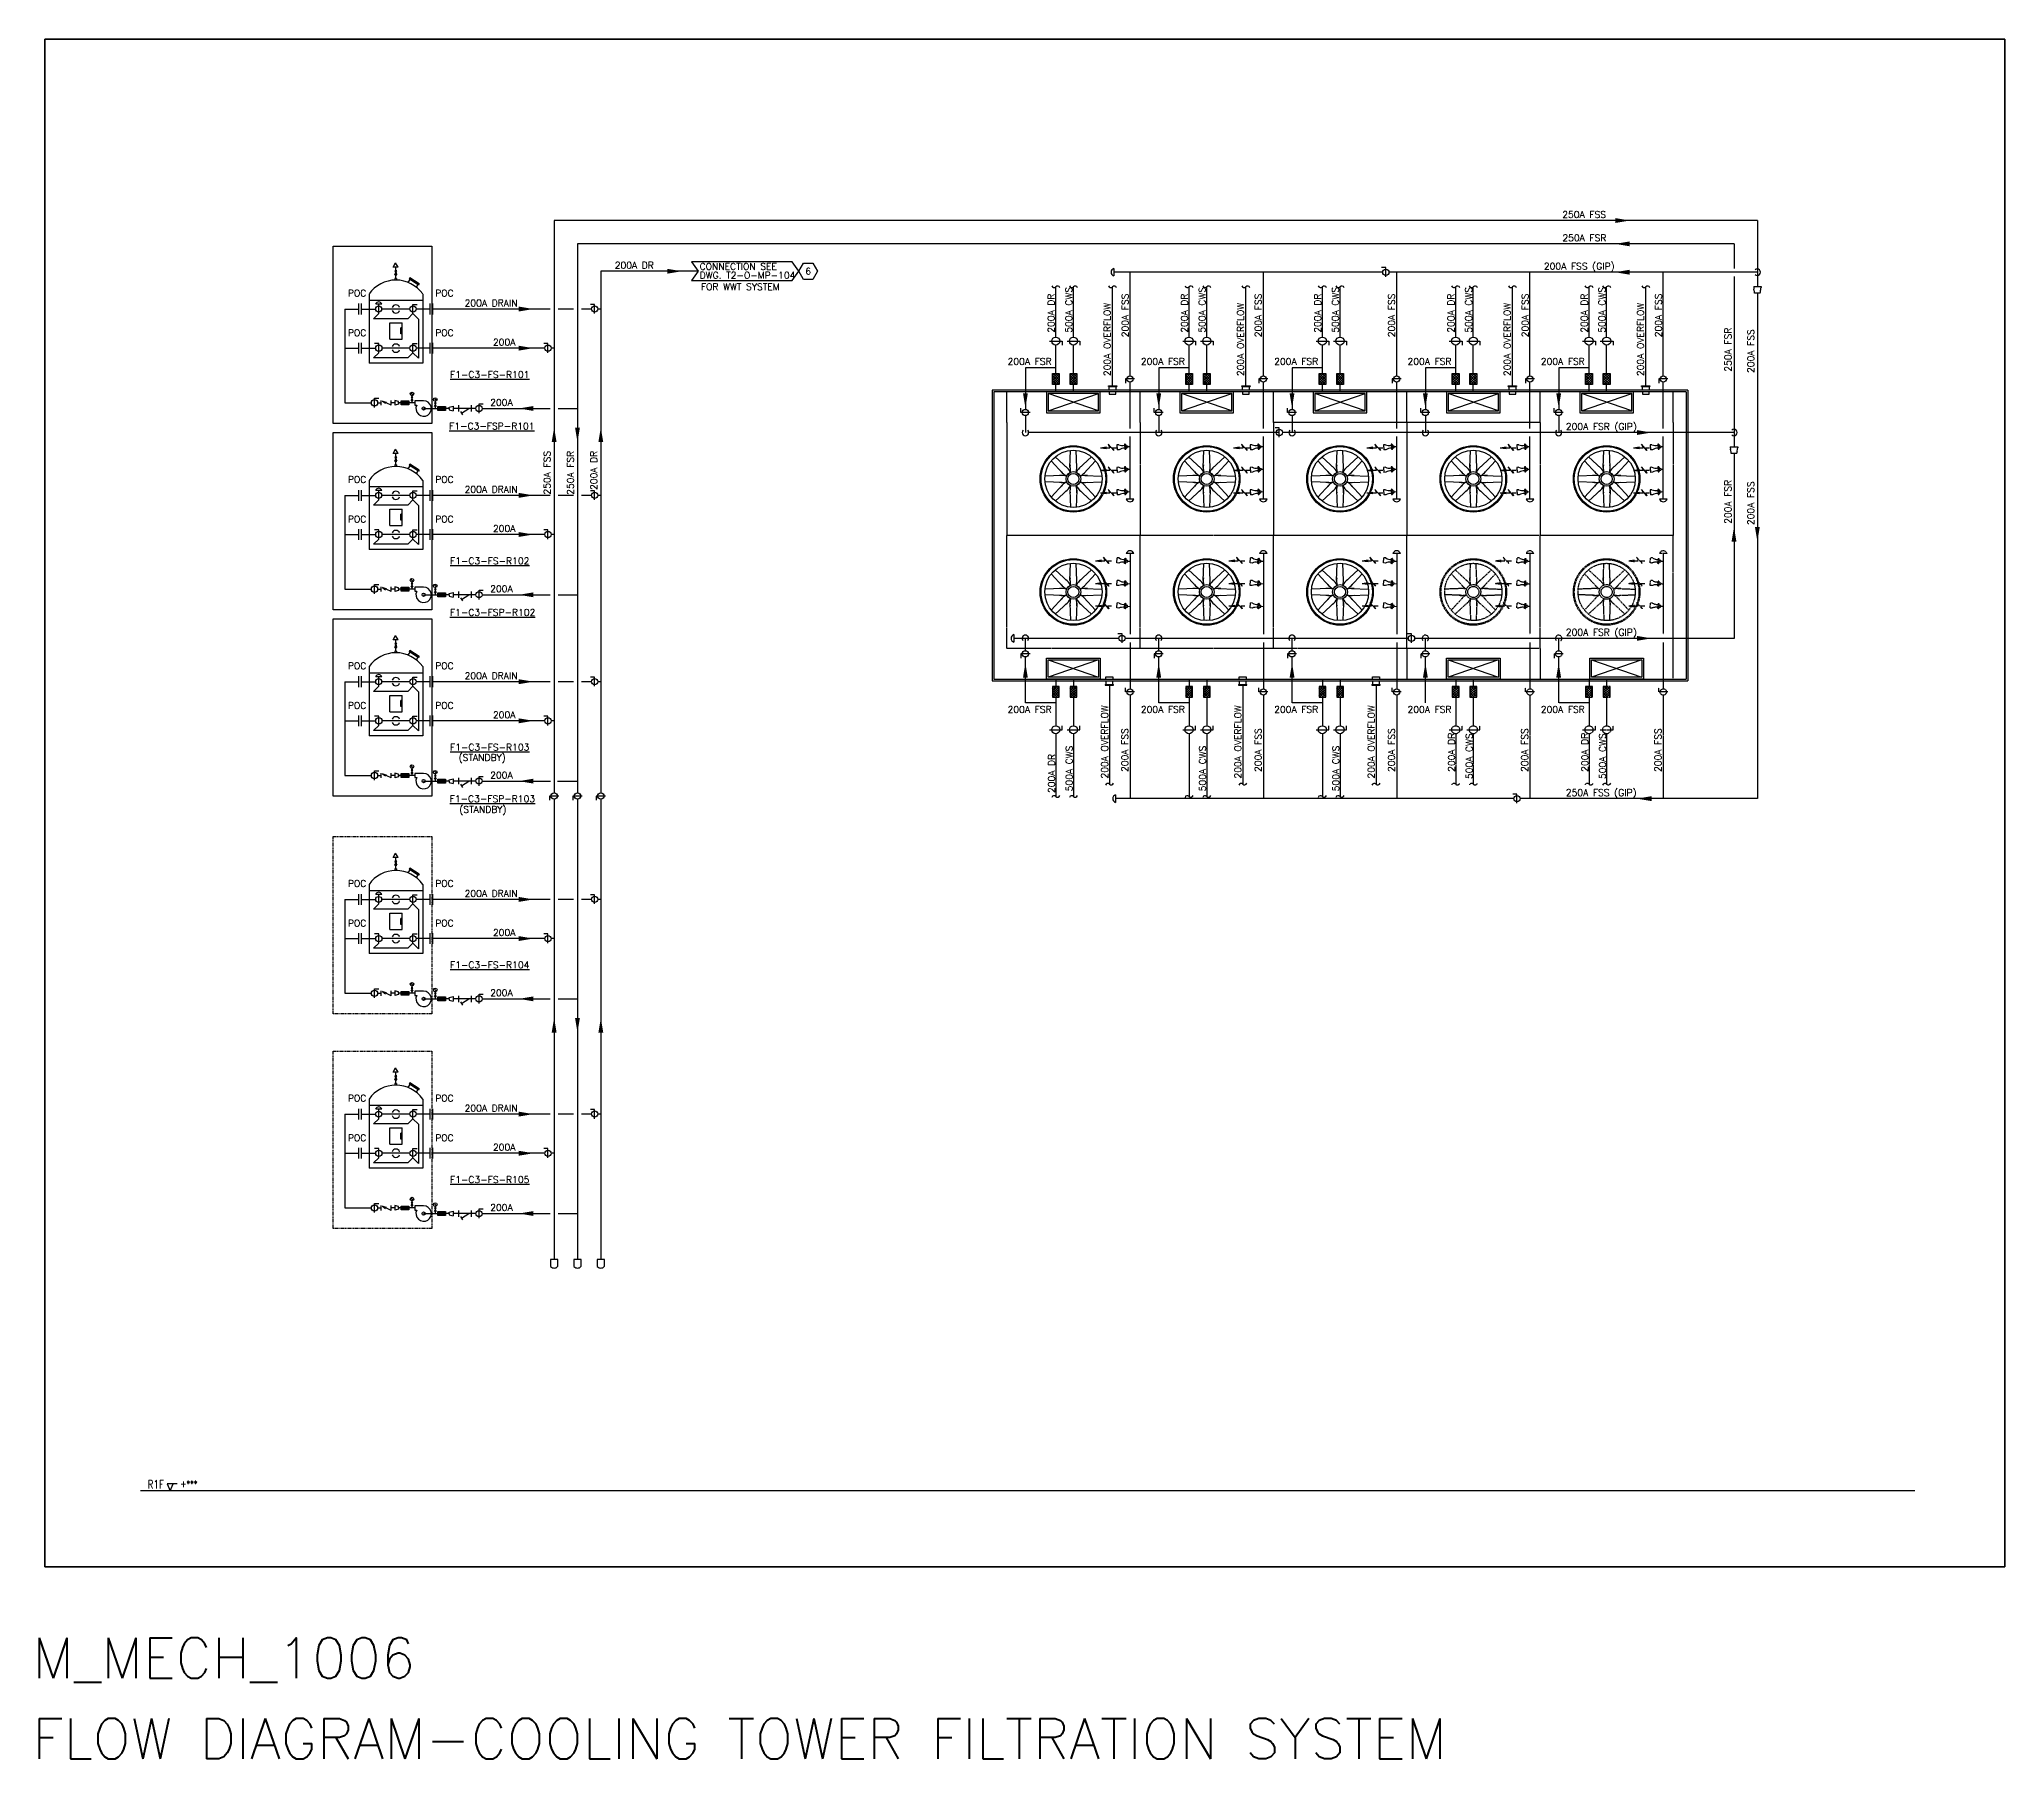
# Model space of a CAD drawing. Header units: millimetres. Extents: x 29 to 762, y -6772 to -6131.
import ezdxf
from ezdxf.enums import TextEntityAlignment as Align

# ---------------------------------------------------------------- set-up
doc = ezdxf.new("R2010")
doc.units = ezdxf.units.MM
doc.linetypes.add('HIDDEN', pattern=[0.375, 0.25, -0.125])
doc.linetypes.add('PHANTOM', pattern=[2.5, 1.25, -0.25, 0.25, -0.25, 0.25, -0.25])
for name, color, linetype in [('A-DETL-01', 1, 'Continuous'), ('G-ANNO-TEXT', 3, 'Continuous'), ('M-CWTR-COND', 6, 'Continuous'), ('M-CWTR-EQPM', 22, 'Continuous'), ('M-CWTR-PIPE-ONE-F', 3, 'Continuous'), ('M-CWTR-TEXT', 7, 'Continuous'), ('M-CWTR-TEXT-eq', 4, 'Continuous'), ('M-CWTR-VAVE', 2, 'Continuous'), ('M-DRAIN-PIPE', 170, 'Continuous'), ('M-FSR-PIPE', 110, 'Continuous'), ('M-FSS-PIPE', 210, 'Continuous'), ('M-HVAC-EQPM', 22, 'Continuous'), ('M-HVAC-VALVE-FUTURE', 8, 'Continuous'), ('M-P-HWR-D-29', 211, 'Continuous'), ('M-P-TXT2.5', 7, 'Continuous'), ('M-SUMP', 1, 'Continuous'), ('P-WAST', 3, 'Continuous')]:
    doc.layers.add(name, color=color, linetype=linetype)
doc.styles.add('AA-TXT', font='simplex.shx', dxfattribs={"width": 0.8, "bigfont": 'chineset.shx'})
doc.styles.add('LK-TXT2-P', font='romans.shx', dxfattribs={"width": 0.8, "bigfont": 'chineset.shx'})

msp = doc.modelspace()

# ---------------------------------------------------------------- texts
at = {"layer": 'M-CWTR-TEXT', "color": 1, "style": 'AA-TXT'}
for s, p in [('500A CWS', (414.17, -6240.53)), ('500A CWS', (463.85, -6240.53)), ('200A DR', (407.58, -6240.53)), ('200A OVERFLOW', (428.52, -6256.7)), ('200A DR', (457.27, -6240.53)), ('200A OVERFLOW', (478.2, -6256.7)), ('200A OVERFLOW', (477.23, -6406.67)), ('200A OVERFLOW', (526.92, -6406.67)), ('500A CWS', (464.03, -6411.42)), ('500A CWS', (513.72, -6411.42))]:
    msp.add_text(s, height=2.5, rotation=90, dxfattribs=at).set_placement(p)
at = {"layer": 'M-CWTR-TEXT', "style": 'AA-TXT'}
for p in [(435.18, -6242.22), (435.04, -6404.21), (484.72, -6404.21), (534.41, -6404.21)]:
    msp.add_text('200A FSS ', height=2.5, rotation=90, dxfattribs=at).set_placement(p)
at = {"layer": 'M-CWTR-TEXT', "color": 252, "linetype": 'HIDDEN', "style": 'AA-TXT'}
for s, p in [('200A FSS ', (484.8, -6242.22)), ('200A DR', (556.82, -6404.18)), ('500A CWS', (563.4, -6406.85)), ('200A FSS ', (584.09, -6404.21)), ('200A DR', (606.5, -6404.18)), ('200A FSS ', (633.77, -6404.21))]:
    msp.add_text(s, height=2.5, rotation=90, dxfattribs=at).set_placement(p)
at = {"layer": 'M-CWTR-TEXT', "linetype": 'HIDDEN', "style": 'AA-TXT'}
for p in [(406.52, -6252.48), (456.2, -6252.48)]:
    msp.add_text('200A FSR', height=2.5, dxfattribs=at).set_placement(p, align=Align.RIGHT)
at = {"layer": 'M-CWTR-TEXT', "style": 'AA-TXT'}
for p in [(456.2, -6382.16), (505.89, -6382.16)]:
    msp.add_text('200A FSR', height=2.5, dxfattribs=at).set_placement(p, align=Align.RIGHT)
at = {"layer": 'M-CWTR-TEXT', "color": 252, "linetype": 'HIDDEN', "style": 'AA-TXT'}
for p in [(555.57, -6382.16), (605.25, -6382.16)]:
    msp.add_text('200A FSR', height=2.5, dxfattribs=at).set_placement(p, align=Align.RIGHT)
at = {"layer": 'M-CWTR-TEXT', "linetype": 'Continuous', "style": 'AA-TXT'}
for p in [(147.68, -6445.77), (180.23, -6445.77), (147.68, -6460.56), (180.23, -6460.56), (147.68, -6525.77), (180.23, -6525.77), (147.68, -6540.56), (180.23, -6540.56)]:
    msp.add_text('POC', height=2.5, dxfattribs=at).set_placement(p, align=Align.MIDDLE)
at = {"layer": 'M-CWTR-TEXT', "linetype": 'HIDDEN', "style": 'AA-TXT'}
for s, p in [('200A DRAIN', (187.77, -6450.72)), ('200A', (198.34, -6465.3)), ('200A', (197.31, -6487.77)), ('200A DRAIN', (187.77, -6530.72)), ('200A', (198.34, -6545.3)), ('200A', (197.31, -6567.77))]:
    msp.add_text(s, height=2.5, dxfattribs=at).set_placement(p)
at = {"layer": 'M-CWTR-TEXT-eq', "style": 'AA-TXT'}
for s, p in [('%%UF1-C3-FS-R104', (197.11, -6476.12)), ('%%UF1-C3-FS-R105', (197.11, -6556.12))]:
    msp.add_text(s, height=2.5, dxfattribs=at).set_placement(p, align=Align.MIDDLE_CENTER)
at = {"layer": 'M-HVAC-VALVE-FUTURE', "style": 'AA-TXT'}
for s, p in [('250A FSS', (596.86, -6197.73)), ('250A FSR', (596.9, -6206.43)), ('200A DR', (243.72, -6216.65)), ('CONNECTION SEE', (275.35, -6217.08)), ('DWG. T2-O-MP-104', (275.36, -6220.38)), ('200A FSS (GIP)', (589.99, -6217)), ('FOR WWT SYSTEM', (275.85, -6224.64)), ('200A DRAIN', (187.77, -6230.72)), ('200A', (198.34, -6245.3)), ('200A', (197.31, -6267.77)), ('200A FSR (GIP)', (598.18, -6276.74)), ('200A DRAIN', (187.77, -6300.15)), ('200A', (198.34, -6314.74)), ('200A', (197.31, -6337.2)), ('200A FSR (GIP)', (598.18, -6353.43)), ('200A DRAIN', (187.77, -6369.59)), ('200A', (198.34, -6384.17)), ('200A', (197.31, -6406.64)), ('250A FSS (GIP)', (598.18, -6413.17))]:
    msp.add_text(s, height=2.5, dxfattribs=at).set_placement(p)
for s, p in [('6', (315.82, -6217.63)), ('POC', (147.68, -6225.77)), ('POC', (180.23, -6225.77)), ('POC', (147.68, -6240.56)), ('POC', (180.23, -6240.56)), ('POC', (147.68, -6295.21)), ('POC', (147.68, -6295.21)), ('POC', (180.23, -6295.21)), ('POC', (147.68, -6309.99)), ('POC', (147.68, -6309.99)), ('POC', (180.23, -6309.99)), ('POC', (147.68, -6364.64)), ('POC', (180.23, -6364.64)), ('POC', (147.68, -6379.42)), ('POC', (180.23, -6379.42))]:
    msp.add_text(s, height=2.5, dxfattribs=at).set_placement(p, align=Align.MIDDLE)
for s, p in [('500A CWS', (513.53, -6240.53)), ('500A CWS', (563.22, -6240.53)), ('500A CWS', (612.9, -6240.53)), ('200A DR', (506.95, -6240.53)), ('200A FSS ', (534.48, -6242.22)), ('200A DR', (556.63, -6240.53)), ('200A OVERFLOW', (577.57, -6256.7)), ('200A FSS ', (584.24, -6242.22)), ('200A DR', (606.32, -6240.53)), ('200A OVERFLOW', (627.25, -6256.7)), ('200A FSS ', (633.92, -6242.22)), ('250A FSR', (659.87, -6255.05)), ('200A FSS', (668.33, -6255.53)), ('200A FSR', (659.87, -6311.74)), ('200A FSS', (668.33, -6312.22)), ('200A OVERFLOW', (427.55, -6406.67)), ('500A CWS', (613.08, -6406.85)), ('200A DR', (407.76, -6412.05)), ('500A CWS', (414.35, -6411.42))]:
    msp.add_text(s, height=2.5, rotation=90, dxfattribs=at).set_placement(p)
for s, p in [('%%UF1-C3-FS-R101', (197.11, -6256.12)), ('%%UF1-C3-FSP-R101', (197.92, -6275.32)), ('%%UF1-C3-FS-R102', (197.11, -6325.56)), ('%%UF1-C3-FSP-R102', (198.21, -6344.75)), ('%%UF1-C3-FS-R103', (197.11, -6394.99)), ('(STANDBY)', (194.32, -6398.85)), ('%%UF1-C3-FSP-R103', (198.11, -6414.19)), ('(STANDBY)', (194.58, -6418.18))]:
    msp.add_text(s, height=2.5, dxfattribs=at).set_placement(p, align=Align.MIDDLE_CENTER)
for p in [(505.89, -6252.48), (555.57, -6252.48), (605.25, -6252.48), (406.52, -6382.16)]:
    msp.add_text('200A FSR', height=2.5, dxfattribs=at).set_placement(p, align=Align.RIGHT)
for s, p in [('250A FSS', (219.75, -6284.55)), ('250A FSR', (228.45, -6284.55)), ('200A DR', (237.15, -6284.55))]:
    msp.add_text(s, height=2.5, rotation=90, dxfattribs=at).set_placement(p, align=Align.RIGHT)
at = {"layer": 'M-P-TXT2.5', "style": 'LK-TXT2-P'}
for s, p in [('M_MECH_1006', (26.69, -6734.4)), ('FLOW DIAGRAM-COOLING TOWER FILTRATION SYSTEM', (26.69, -6764.4))]:
    msp.add_text(s, height=15, dxfattribs=at).set_placement(p, align=Align.MIDDLE_LEFT)

# ---------------------------------------------------------------- blocks, each defined once
blk = doc.blocks.new('RISER-TXT')
for p, q in [((-1.15, 2.64), (0, 0)), ((2.6, 2.64), (-1.15, 2.64)), ((0, 0), (1.15, 2.64))]:
    blk.add_line(p, q)
at = {"style": 'AA-TXT', "width": 0.8}
blk.add_attdef('LEVEL', text='', height=3, dxfattribs=at).set_placement((-2.33, 0.96), align=Align.RIGHT)
blk.add_attdef('HIGEHT', (3.82, 1.42), '', height=2.5, dxfattribs=at)
blk = doc.blocks.new('FLXCON1', base_point=(0.985, 0.999))
for p, q in [((1.123, 0.936), (1.005, 1.055)), ((1.079, 0.936), (1.005, 1.01)), ((1.006, 1.061), (1.006, 0.936)), ((1.256, 1.061), (1.006, 1.061)), ((1.006, 1.028), (1.039, 1.061)), ((1.006, 1), (1.066, 1.06)), ((1.036, 0.936), (1.006, 0.967)), ((1.006, 0.936), (1.256, 0.936)), ((1.007, 0.972), (1.095, 1.06)), ((1.008, 0.938), (1.129, 1.06)), ((1.171, 0.936), (1.047, 1.061)), ((1.048, 0.936), (1.172, 1.06)), ((1.091, 0.936), (1.216, 1.061)), ((1.214, 0.936), (1.091, 1.06)), ((1.255, 0.938), (1.133, 1.06)), ((1.139, 0.936), (1.257, 1.055)), ((1.255, 0.972), (1.167, 1.06)), ((1.184, 0.936), (1.257, 1.01)), ((1.256, 1), (1.196, 1.06)), ((1.256, 1.028), (1.224, 1.061)), ((1.226, 0.936), (1.257, 0.967)), ((1.256, 0.936), (1.256, 1.061))]:
    blk.add_line(p, q)
blk = doc.blocks.new('MF20D1')
at = {"linetype": 'ByBlock', "xscale": 4, "yscale": 4, "zscale": 4}
blk.add_blockref('FLXCON1', (-0.58, 0), dxfattribs=at)
blk = doc.blocks.new('MA20D1')
at = {"linetype": 'ByBlock'}
for p, q in [((-0.5, -0.25), (-0.5, 0.25)), ((-0.5, -0.25), (0.5, 0.25)), ((0.5, -0.25), (-0.5, 0.25)), ((0.5, 0.25), (0.5, -0.25))]:
    blk.add_line(p, q, dxfattribs=at)
blk = doc.blocks.new('R4-3')
for p, q in [((-4.4, 0), (4.4, 0)), ((4.4, 0), (4.4, -1.1)), ((-5.7, -10.2), (-5.7, -8.7)), ((5.7, -10.2), (-5.7, -10.2)), ((-4.7, -3.5), (-5.4, -6.4)), ((-4.4, 0), (-4.4, -1.1)), ((4.7, -3.5), (5.4, -6.4)), ((5.7, -10.2), (5.7, -8.7))]:
    blk.add_line(p, q)
for centre, start, end in [((4.3, -8.7), 166.373, 180), ((-14.4, -1.1), 346.373, 0), ((14.4, -1.1), 180, 193.627), ((-4.3, -8.7), 0, 13.627)]:
    blk.add_arc(centre, 10, start, end)
blk = doc.blocks.new('15A-12')
blk.add_lwpolyline([(19, 10.5), (0, 10.5), (0, -10.5), (19, -10.5, 0.114945), (20.4, -10.2, 0.453355), (20.4, 10.2, 0.114945)], format="xyb", close=True)

# ---------------------------------------------------------------- hatches: boundary and pattern name
at = {"layer": 'M-CWTR-VAVE'}
h = msp.add_hatch(dxfattribs=at)
h.set_pattern_fill('ANSI37', color=1, scale=5, angle=90, style=0)
h.set_pattern_definition([(315, (53.367, -6003.73165), (0.4419417, 0.4419417), []), (45, (53.367, -6003.73165), (-0.4419417, 0.4419417), [])])
h.paths.add_polyline_path([(409.32, -6255.78), (409.32, -6259.78), (406.82, -6259.78), (406.82, -6255.78)])
h = msp.add_hatch(dxfattribs=at)
h.set_pattern_fill('ANSI37', color=1, scale=5, angle=90, style=0)
h.set_pattern_definition([(315, (59.9501, -6003.73165), (0.4419417, 0.4419417), []), (45, (59.9501, -6003.73165), (-0.4419417, 0.4419417), [])])
h.paths.add_polyline_path([(415.9, -6255.78), (415.9, -6259.78), (413.4, -6259.78), (413.4, -6255.78)])
h = msp.add_hatch(dxfattribs=at)
h.set_pattern_fill('ANSI37', color=1, scale=5, angle=90, style=0)
h.set_pattern_definition([(315, (103.05123, -6003.73165), (0.4419417, 0.4419417), []), (45, (103.05123, -6003.73165), (-0.4419417, 0.4419417), [])])
h.paths.add_polyline_path([(459.01, -6255.78), (459.01, -6259.78), (456.5, -6259.78), (456.5, -6255.78)])
h = msp.add_hatch(dxfattribs=at)
h.set_pattern_fill('ANSI37', color=1, scale=5, angle=90, style=0)
h.set_pattern_definition([(315, (109.6343, -6003.73165), (0.4419417, 0.4419417), []), (45, (109.6343, -6003.73165), (-0.4419417, 0.4419417), [])])
h.paths.add_polyline_path([(465.59, -6255.78), (465.59, -6259.78), (463.08, -6259.78), (463.08, -6255.78)])
at = {"layer": 'M-FSS-PIPE'}
h = msp.add_hatch(dxfattribs=at)
h.set_pattern_fill('ANSI37', color=1, scale=5, angle=90, style=0)
h.set_pattern_definition([(45, (103.05123, -6628.41083), (0.4419417, -0.4419417), []), (315, (103.05123, -6628.41083), (-0.4419417, -0.4419417), [])])
h.paths.add_polyline_path([(459.01, -6376.37), (459.01, -6372.37), (456.5, -6372.37), (456.5, -6376.37)])
h = msp.add_hatch(dxfattribs=at)
h.set_pattern_fill('ANSI37', color=1, scale=5, angle=90, style=0)
h.set_pattern_definition([(45, (109.6343, -6628.41083), (0.4419417, -0.4419417), []), (315, (109.6343, -6628.41083), (-0.4419417, -0.4419417), [])])
h.paths.add_polyline_path([(465.59, -6376.37), (465.59, -6372.37), (463.08, -6372.37), (463.08, -6376.37)])
h = msp.add_hatch(dxfattribs=at)
h.set_pattern_fill('ANSI37', color=1, scale=5, angle=90, style=0)
h.set_pattern_definition([(45, (152.7355, -6628.41083), (0.4419417, -0.4419417), []), (315, (152.7355, -6628.41083), (-0.4419417, -0.4419417), [])])
h.paths.add_polyline_path([(508.69, -6376.37), (508.69, -6372.37), (506.19, -6372.37), (506.19, -6376.37)])
h = msp.add_hatch(dxfattribs=at)
h.set_pattern_fill('ANSI37', color=1, scale=5, angle=90, style=0)
h.set_pattern_definition([(45, (159.3186, -6628.41083), (0.4419417, -0.4419417), []), (315, (159.3186, -6628.41083), (-0.4419417, -0.4419417), [])])
h.paths.add_polyline_path([(515.27, -6376.37), (515.27, -6372.37), (512.77, -6372.37), (512.77, -6376.37)])
at = {"layer": 'M-FSS-PIPE', "linetype": 'HIDDEN'}
h = msp.add_hatch(dxfattribs=at)
h.set_pattern_fill('ANSI37', color=252, scale=5, angle=90, style=0)
h.set_pattern_definition([(45, (202.41976, -6628.41083), (0.4419417, -0.4419417), []), (315, (202.41976, -6628.41083), (-0.4419417, -0.4419417), [])])
h.paths.add_polyline_path([(558.37, -6376.37), (558.37, -6372.37), (555.87, -6372.37), (555.87, -6376.37)])
h = msp.add_hatch(dxfattribs=at)
h.set_pattern_fill('ANSI37', color=252, scale=5, angle=90, style=0)
h.set_pattern_definition([(45, (209.00286, -6628.41083), (0.4419417, -0.4419417), []), (315, (209.00286, -6628.41083), (-0.4419417, -0.4419417), [])])
h.paths.add_polyline_path([(564.96, -6376.37), (564.96, -6372.37), (562.45, -6372.37), (562.45, -6376.37)])
h = msp.add_hatch(dxfattribs=at)
h.set_pattern_fill('ANSI37', color=252, scale=5, angle=90, style=0)
h.set_pattern_definition([(45, (252.104, -6628.41083), (0.4419417, -0.4419417), []), (315, (252.104, -6628.41083), (-0.4419417, -0.4419417), [])])
h.paths.add_polyline_path([(608.06, -6376.37), (608.06, -6372.37), (605.55, -6372.37), (605.55, -6376.37)])
h = msp.add_hatch(dxfattribs=at)
h.set_pattern_fill('ANSI37', color=252, scale=5, angle=90, style=0)
h.set_pattern_definition([(45, (258.6871, -6628.41083), (0.4419417, -0.4419417), []), (315, (258.6871, -6628.41083), (-0.4419417, -0.4419417), [])])
h.paths.add_polyline_path([(614.64, -6376.37), (614.64, -6372.37), (612.14, -6372.37), (612.14, -6376.37)])
at = {"layer": 'M-HVAC-VALVE-FUTURE'}
h = msp.add_hatch(dxfattribs=at)
h.set_pattern_fill('ANSI37', color=256, scale=5, angle=90, style=0)
h.set_pattern_definition([(315, (152.7355, -6003.73165), (0.4419417, 0.4419417), []), (45, (152.7355, -6003.73165), (-0.4419417, 0.4419417), [])])
h.paths.add_polyline_path([(508.69, -6255.78), (508.69, -6259.78), (506.19, -6259.78), (506.19, -6255.78)])
h = msp.add_hatch(dxfattribs=at)
h.set_pattern_fill('ANSI37', color=256, scale=5, angle=90, style=0)
h.set_pattern_definition([(315, (159.3186, -6003.73165), (0.4419417, 0.4419417), []), (45, (159.3186, -6003.73165), (-0.4419417, 0.4419417), [])])
h.paths.add_polyline_path([(515.27, -6255.78), (515.27, -6259.78), (512.77, -6259.78), (512.77, -6255.78)])
h = msp.add_hatch(dxfattribs=at)
h.set_pattern_fill('ANSI37', color=256, scale=5, angle=90, style=0)
h.set_pattern_definition([(315, (202.41976, -6003.73165), (0.4419417, 0.4419417), []), (45, (202.41976, -6003.73165), (-0.4419417, 0.4419417), [])])
h.paths.add_polyline_path([(558.37, -6255.78), (558.37, -6259.78), (555.87, -6259.78), (555.87, -6255.78)])
h = msp.add_hatch(dxfattribs=at)
h.set_pattern_fill('ANSI37', color=256, scale=5, angle=90, style=0)
h.set_pattern_definition([(315, (209.00286, -6003.73165), (0.4419417, 0.4419417), []), (45, (209.00286, -6003.73165), (-0.4419417, 0.4419417), [])])
h.paths.add_polyline_path([(564.96, -6255.78), (564.96, -6259.78), (562.45, -6259.78), (562.45, -6255.78)])
h = msp.add_hatch(dxfattribs=at)
h.set_pattern_fill('ANSI37', color=256, scale=5, angle=90, style=0)
h.set_pattern_definition([(315, (252.104, -6003.73165), (0.4419417, 0.4419417), []), (45, (252.104, -6003.73165), (-0.4419417, 0.4419417), [])])
h.paths.add_polyline_path([(608.06, -6255.78), (608.06, -6259.78), (605.55, -6259.78), (605.55, -6255.78)])
h = msp.add_hatch(dxfattribs=at)
h.set_pattern_fill('ANSI37', color=256, scale=5, angle=90, style=0)
h.set_pattern_definition([(315, (258.6871, -6003.73165), (0.4419417, 0.4419417), []), (45, (258.6871, -6003.73165), (-0.4419417, 0.4419417), [])])
h.paths.add_polyline_path([(614.64, -6255.78), (614.64, -6259.78), (612.14, -6259.78), (612.14, -6255.78)])
h = msp.add_hatch(dxfattribs=at)
h.set_pattern_fill('ANSI37', color=256, scale=5, angle=90, style=0)
h.set_pattern_definition([(45, (53.367, -6628.41083), (0.4419417, -0.4419417), []), (315, (53.367, -6628.41083), (-0.4419417, -0.4419417), [])])
h.paths.add_polyline_path([(409.32, -6376.37), (409.32, -6372.37), (406.82, -6372.37), (406.82, -6376.37)])
h = msp.add_hatch(dxfattribs=at)
h.set_pattern_fill('ANSI37', color=256, scale=5, angle=90, style=0)
h.set_pattern_definition([(45, (59.9501, -6628.41083), (0.4419417, -0.4419417), []), (315, (59.9501, -6628.41083), (-0.4419417, -0.4419417), [])])
h.paths.add_polyline_path([(415.9, -6376.37), (415.9, -6372.37), (413.4, -6372.37), (413.4, -6376.37)])

# ---------------------------------------------------------------- linework, layer by layer
at = {"layer": 'A-DETL-01', "linetype": 'Continuous'}
msp.add_line((728.2, -6672.12), (67.02, -6672.12), dxfattribs=at)
at = {"layer": 'DefPoints'}
for points in [[(31.33, -6131.2), (761.73, -6131.2), (761.73, -6700.38), (31.33, -6700.38)], [(31.33, -6131.2), (761.73, -6131.2), (761.73, -6700.38), (31.33, -6700.38)], [(31.33, -6131.2), (761.73, -6131.2), (761.73, -6700.38), (31.33, -6700.38)], [(31.33, -6131.2), (761.73, -6131.2), (761.73, -6700.38), (31.33, -6700.38)], [(31.33, -6131.2), (761.73, -6131.2), (761.73, -6700.38), (31.33, -6700.38)], [(31.33, -6131.2), (761.73, -6131.2), (761.73, -6700.38), (31.33, -6700.38)], [(31.33, -6700.38), (761.73, -6700.38), (761.73, -6131.2), (31.33, -6131.2)]]:
    msp.add_lwpolyline(points, close=True, dxfattribs=at)
at = {"layer": 'M-CWTR-EQPM', "color": 1}
for p, q in [((427.68, -6260.28), (430.8, -6260.28)), ((427.68, -6260.57), (427.68, -6260.28)), ((427.68, -6260.57), (430.8, -6260.57)), ((427.97, -6261.92), (427.97, -6260.57)), ((427.97, -6262.57), (427.97, -6263.4)), ((430.51, -6260.57), (430.51, -6261.92)), ((430.51, -6263.4), (430.51, -6262.57)), ((430.8, -6260.28), (430.8, -6260.57)), ((477.37, -6260.28), (480.48, -6260.28)), ((477.37, -6260.57), (477.37, -6260.28)), ((477.37, -6260.57), (480.48, -6260.57)), ((477.66, -6261.92), (477.66, -6260.57)), ((477.66, -6262.57), (477.66, -6263.4)), ((480.19, -6260.57), (480.19, -6261.92)), ((480.19, -6263.4), (480.19, -6262.57)), ((480.48, -6260.28), (480.48, -6260.57)), ((427.97, -6263.4), (430.51, -6263.4)), ((477.66, -6263.4), (480.19, -6263.4)), ((426.51, -6371.57), (429.63, -6371.57)), ((426.51, -6371.57), (426.51, -6371.86)), ((426.51, -6371.86), (429.63, -6371.86)), ((426.8, -6369.57), (426.8, -6368.74)), ((426.8, -6368.74), (429.34, -6368.74)), ((426.8, -6370.22), (426.8, -6371.57)), ((429.34, -6368.74), (429.34, -6369.57)), ((429.34, -6371.57), (429.34, -6370.22)), ((429.63, -6371.86), (429.63, -6371.57)), ((476.2, -6371.57), (479.31, -6371.57)), ((476.2, -6371.57), (476.2, -6371.86)), ((476.2, -6371.86), (479.31, -6371.86)), ((476.49, -6369.57), (476.49, -6368.74)), ((476.49, -6368.74), (479.02, -6368.74)), ((476.49, -6370.22), (476.49, -6371.57)), ((479.02, -6368.74), (479.02, -6369.57)), ((479.02, -6371.57), (479.02, -6370.22)), ((479.31, -6371.86), (479.31, -6371.57)), ((525.88, -6371.57), (529, -6371.57)), ((525.88, -6371.57), (525.88, -6371.86)), ((525.88, -6371.86), (529, -6371.86)), ((526.17, -6369.57), (526.17, -6368.74)), ((526.17, -6368.74), (528.71, -6368.74)), ((526.17, -6370.22), (526.17, -6371.57)), ((528.71, -6368.74), (528.71, -6369.57)), ((528.71, -6371.57), (528.71, -6370.22)), ((529, -6371.86), (529, -6371.57))]:
    msp.add_line(p, q, dxfattribs=at)
at = {"layer": 'M-CWTR-EQPM'}
for p, q in [((424.7, -6283.4), (426.93, -6283.1)), ((424.7, -6283.4), (428.24, -6283.4)), ((424.7, -6283.4), (426.93, -6283.69)), ((427.63, -6282.11), (428.24, -6283.4)), ((429.68, -6284.48), (427.63, -6282.11)), ((429.12, -6283.4), (430.67, -6283.4)), ((429.12, -6283.4), (429.68, -6284.48)), ((431.54, -6282.25), (430.87, -6282.3)), ((430.87, -6282.3), (431, -6284.19)), ((431.68, -6284.14), (431, -6284.19)), ((433.94, -6282.08), (433.73, -6282.1)), ((433.73, -6282.1), (433.86, -6283.98)), ((433.86, -6283.98), (434.07, -6283.97)), ((434.18, -6282.29), (434.28, -6283.72)), ((434.21, -6282.68), (434.76, -6282.64)), ((434.25, -6283.34), (434.81, -6283.3)), ((434.76, -6282.64), (434.81, -6283.3)), ((474.38, -6283.4), (476.61, -6283.1)), ((474.38, -6283.4), (477.92, -6283.4)), ((474.38, -6283.4), (476.61, -6283.69)), ((477.31, -6282.11), (477.92, -6283.4)), ((479.37, -6284.48), (477.31, -6282.11)), ((478.8, -6283.4), (480.35, -6283.4)), ((478.8, -6283.4), (479.37, -6284.48)), ((481.23, -6282.25), (480.55, -6282.3)), ((480.55, -6282.3), (480.69, -6284.19)), ((481.36, -6284.14), (480.69, -6284.19)), ((483.62, -6282.08), (483.41, -6282.1)), ((483.41, -6282.1), (483.55, -6283.98)), ((483.55, -6283.98), (483.75, -6283.97)), ((483.86, -6282.29), (483.96, -6283.72)), ((483.89, -6282.68), (484.45, -6282.64)), ((483.94, -6283.34), (484.5, -6283.3)), ((484.45, -6282.64), (484.5, -6283.3)), ((424.7, -6291.8), (426.93, -6291.51)), ((424.7, -6291.8), (428.24, -6291.8)), ((424.7, -6291.8), (426.93, -6292.09)), ((429.68, -6292.88), (427.63, -6290.51)), ((427.63, -6290.51), (428.24, -6291.8)), ((429.12, -6291.8), (429.68, -6292.88)), ((429.12, -6291.8), (430.67, -6291.8)), ((431.54, -6290.66), (430.87, -6290.71)), ((430.87, -6290.71), (431, -6292.59)), ((433.94, -6290.49), (433.73, -6290.5)), ((433.73, -6290.5), (433.86, -6292.39)), ((434.18, -6290.7), (434.28, -6292.13)), ((434.21, -6291.08), (434.76, -6291.04)), ((434.25, -6291.74), (434.81, -6291.7)), ((434.76, -6291.04), (434.81, -6291.7)), ((474.38, -6291.8), (476.61, -6291.51)), ((474.38, -6291.8), (477.92, -6291.8)), ((474.38, -6291.8), (476.61, -6292.09)), ((479.37, -6292.88), (477.31, -6290.51)), ((477.31, -6290.51), (477.92, -6291.8)), ((478.8, -6291.8), (479.37, -6292.88)), ((478.8, -6291.8), (480.35, -6291.8)), ((481.23, -6290.66), (480.55, -6290.71)), ((480.55, -6290.71), (480.69, -6292.59)), ((483.62, -6290.49), (483.41, -6290.5)), ((483.41, -6290.5), (483.55, -6292.39)), ((483.86, -6290.7), (483.96, -6292.13)), ((483.89, -6291.08), (484.45, -6291.04)), ((483.94, -6291.74), (484.5, -6291.7)), ((484.45, -6291.04), (484.5, -6291.7)), ((429.68, -6301.28), (427.63, -6298.91)), ((427.63, -6298.91), (428.24, -6300.2)), ((431.54, -6299.06), (430.87, -6299.11)), ((430.87, -6299.11), (431, -6300.99)), ((431.68, -6292.54), (431, -6292.59)), ((433.94, -6298.89), (433.73, -6298.9)), ((433.73, -6298.9), (433.86, -6300.79)), ((433.86, -6292.39), (434.07, -6292.37)), ((434.18, -6299.1), (434.28, -6300.53)), ((479.37, -6301.28), (477.31, -6298.91)), ((477.31, -6298.91), (477.92, -6300.2)), ((481.23, -6299.06), (480.55, -6299.11)), ((480.55, -6299.11), (480.69, -6300.99)), ((481.36, -6292.54), (480.69, -6292.59)), ((483.62, -6298.89), (483.41, -6298.9)), ((483.41, -6298.9), (483.55, -6300.79)), ((483.55, -6292.39), (483.75, -6292.37)), ((483.86, -6299.1), (483.96, -6300.53)), ((424.7, -6300.2), (426.93, -6299.91)), ((424.7, -6300.2), (428.24, -6300.2)), ((424.7, -6300.2), (426.93, -6300.5)), ((429.12, -6300.2), (429.68, -6301.28)), ((429.12, -6300.2), (430.67, -6300.2)), ((431.68, -6300.95), (431, -6300.99)), ((433.86, -6300.79), (434.07, -6300.77)), ((434.21, -6299.48), (434.76, -6299.44)), ((434.25, -6300.15), (434.81, -6300.11)), ((434.76, -6299.44), (434.81, -6300.11)), ((474.38, -6300.2), (476.61, -6299.91)), ((474.38, -6300.2), (477.92, -6300.2)), ((474.38, -6300.2), (476.61, -6300.5)), ((478.8, -6300.2), (479.37, -6301.28)), ((478.8, -6300.2), (480.35, -6300.2)), ((481.36, -6300.95), (480.69, -6300.99)), ((483.55, -6300.79), (483.75, -6300.77)), ((483.89, -6299.48), (484.45, -6299.44)), ((483.94, -6300.15), (484.5, -6300.11)), ((484.45, -6299.44), (484.5, -6300.11)), ((472.57, -6325.51), (474.8, -6325.22)), ((472.57, -6325.51), (476.12, -6325.51)), ((472.57, -6325.51), (474.8, -6325.81)), ((475.5, -6324.22), (476.12, -6325.51)), ((477.56, -6326.59), (475.5, -6324.22)), ((477, -6325.51), (478.54, -6325.51)), ((477, -6325.51), (477.56, -6326.59)), ((480.55, -6326.3), (480.69, -6324.42)), ((481.23, -6326.35), (480.55, -6326.3)), ((481.36, -6324.47), (480.69, -6324.42)), ((483.41, -6326.51), (483.55, -6324.63)), ((483.62, -6326.53), (483.41, -6326.51)), ((483.55, -6324.63), (483.75, -6324.64)), ((483.86, -6326.32), (483.96, -6324.88)), ((483.89, -6325.93), (484.45, -6325.97)), ((483.94, -6325.27), (484.5, -6325.31)), ((484.45, -6325.97), (484.5, -6325.31)), ((522.26, -6325.51), (524.49, -6325.22)), ((522.26, -6325.51), (525.8, -6325.51)), ((522.26, -6325.51), (524.49, -6325.81)), ((525.19, -6324.22), (525.8, -6325.51)), ((527.24, -6326.59), (525.19, -6324.22)), ((526.68, -6325.51), (528.23, -6325.51)), ((526.68, -6325.51), (527.24, -6326.59)), ((530.23, -6326.3), (530.37, -6324.42)), ((530.91, -6326.35), (530.23, -6326.3)), ((531.05, -6324.47), (530.37, -6324.42)), ((533.1, -6326.51), (533.23, -6324.63)), ((533.3, -6326.53), (533.1, -6326.51)), ((533.23, -6324.63), (533.44, -6324.64)), ((533.55, -6326.32), (533.65, -6324.88)), ((533.57, -6325.93), (534.13, -6325.97)), ((533.62, -6325.27), (534.18, -6325.31)), ((534.13, -6325.97), (534.18, -6325.31)), ((472.57, -6333.92), (474.8, -6333.62)), ((472.57, -6333.92), (476.12, -6333.92)), ((472.57, -6333.92), (474.8, -6334.21)), ((477.56, -6334.99), (475.5, -6332.63)), ((475.5, -6332.63), (476.12, -6333.92)), ((477, -6333.92), (477.56, -6334.99)), ((477, -6333.92), (478.54, -6333.92)), ((480.55, -6334.71), (480.69, -6332.82)), ((481.23, -6334.76), (480.55, -6334.71)), ((481.36, -6332.87), (480.69, -6332.82)), ((483.41, -6334.91), (483.55, -6333.03)), ((483.62, -6334.93), (483.41, -6334.91)), ((483.55, -6333.03), (483.75, -6333.04)), ((483.86, -6334.72), (483.96, -6333.29)), ((483.89, -6334.33), (484.45, -6334.37)), ((483.94, -6333.67), (484.5, -6333.71)), ((484.45, -6334.37), (484.5, -6333.71)), ((522.26, -6333.92), (524.49, -6333.62)), ((522.26, -6333.92), (525.8, -6333.92)), ((522.26, -6333.92), (524.49, -6334.21)), ((527.24, -6334.99), (525.19, -6332.63)), ((525.19, -6332.63), (525.8, -6333.92)), ((526.68, -6333.92), (527.24, -6334.99)), ((526.68, -6333.92), (528.23, -6333.92)), ((530.23, -6334.71), (530.37, -6332.82)), ((530.91, -6334.76), (530.23, -6334.71)), ((531.05, -6332.87), (530.37, -6332.82)), ((533.1, -6334.91), (533.23, -6333.03)), ((533.3, -6334.93), (533.1, -6334.91)), ((533.23, -6333.03), (533.44, -6333.04)), ((533.55, -6334.72), (533.65, -6333.29)), ((533.57, -6334.33), (534.13, -6334.37)), ((533.62, -6333.67), (534.18, -6333.71)), ((534.13, -6334.37), (534.18, -6333.71)), ((472.57, -6342.32), (474.8, -6342.03)), ((472.57, -6342.32), (476.12, -6342.32)), ((472.57, -6342.32), (474.8, -6342.61)), ((477.56, -6343.4), (475.5, -6341.03)), ((475.5, -6341.03), (476.12, -6342.32)), ((477, -6342.32), (477.56, -6343.4)), ((477, -6342.32), (478.54, -6342.32)), ((480.55, -6343.11), (480.69, -6341.23)), ((481.23, -6343.16), (480.55, -6343.11)), ((481.36, -6341.28), (480.69, -6341.23)), ((483.41, -6343.32), (483.55, -6341.43)), ((483.55, -6341.43), (483.75, -6341.45)), ((483.86, -6343.12), (483.96, -6341.69)), ((483.89, -6342.74), (484.45, -6342.78)), ((483.94, -6342.07), (484.5, -6342.11)), ((484.45, -6342.78), (484.5, -6342.11)), ((522.26, -6342.32), (524.49, -6342.03)), ((522.26, -6342.32), (525.8, -6342.32)), ((522.26, -6342.32), (524.49, -6342.61)), ((527.24, -6343.4), (525.19, -6341.03)), ((525.19, -6341.03), (525.8, -6342.32)), ((526.68, -6342.32), (527.24, -6343.4)), ((526.68, -6342.32), (528.23, -6342.32)), ((530.23, -6343.11), (530.37, -6341.23)), ((530.91, -6343.16), (530.23, -6343.11)), ((531.05, -6341.28), (530.37, -6341.23)), ((533.1, -6343.32), (533.23, -6341.43)), ((533.23, -6341.43), (533.44, -6341.45)), ((533.55, -6343.12), (533.65, -6341.69)), ((533.57, -6342.74), (534.13, -6342.78)), ((533.62, -6342.07), (534.18, -6342.11)), ((534.13, -6342.78), (534.18, -6342.11)), ((483.62, -6343.33), (483.41, -6343.32)), ((533.3, -6343.33), (533.1, -6343.32))]:
    msp.add_line(p, q, dxfattribs=at)
at = {"layer": 'M-CWTR-EQPM', "color": 252, "linetype": 'HIDDEN'}
for p, q in [((571.94, -6325.51), (574.17, -6325.22)), ((571.94, -6325.51), (575.48, -6325.51)), ((571.94, -6325.51), (574.17, -6325.81)), ((574.87, -6324.22), (575.48, -6325.51)), ((576.93, -6326.59), (574.87, -6324.22)), ((576.36, -6325.51), (577.91, -6325.51)), ((576.36, -6325.51), (576.93, -6326.59)), ((579.92, -6326.3), (580.05, -6324.42)), ((580.6, -6326.35), (579.92, -6326.3)), ((580.73, -6324.47), (580.05, -6324.42)), ((582.78, -6326.51), (582.92, -6324.63)), ((582.99, -6326.53), (582.78, -6326.51)), ((582.92, -6324.63), (583.12, -6324.64)), ((583.23, -6326.32), (583.33, -6324.88)), ((583.26, -6325.93), (583.82, -6325.97)), ((583.31, -6325.27), (583.86, -6325.31)), ((583.82, -6325.97), (583.86, -6325.31)), ((621.63, -6325.51), (623.86, -6325.22)), ((621.63, -6325.51), (625.17, -6325.51)), ((621.63, -6325.51), (623.86, -6325.81)), ((624.56, -6324.22), (625.17, -6325.51)), ((626.61, -6326.59), (624.56, -6324.22)), ((626.05, -6325.51), (627.6, -6325.51)), ((626.05, -6325.51), (626.61, -6326.59)), ((629.6, -6326.3), (629.74, -6324.42)), ((630.28, -6326.35), (629.6, -6326.3)), ((630.42, -6324.47), (629.74, -6324.42)), ((632.46, -6326.51), (632.6, -6324.63)), ((632.67, -6326.53), (632.46, -6326.51)), ((632.6, -6324.63), (632.81, -6324.64)), ((632.91, -6326.32), (633.02, -6324.88)), ((632.94, -6325.93), (633.5, -6325.97)), ((632.99, -6325.27), (633.55, -6325.31)), ((633.5, -6325.97), (633.55, -6325.31)), ((571.94, -6333.92), (574.17, -6333.62)), ((571.94, -6333.92), (575.48, -6333.92)), ((571.94, -6333.92), (574.17, -6334.21)), ((576.93, -6334.99), (574.87, -6332.63)), ((574.87, -6332.63), (575.48, -6333.92)), ((576.36, -6333.92), (576.93, -6334.99)), ((576.36, -6333.92), (577.91, -6333.92)), ((579.92, -6334.71), (580.05, -6332.82)), ((580.6, -6334.76), (579.92, -6334.71)), ((580.73, -6332.87), (580.05, -6332.82)), ((582.78, -6334.91), (582.92, -6333.03)), ((582.99, -6334.93), (582.78, -6334.91)), ((582.92, -6333.03), (583.12, -6333.04)), ((583.23, -6334.72), (583.33, -6333.29)), ((583.26, -6334.33), (583.82, -6334.37)), ((583.31, -6333.67), (583.86, -6333.71)), ((583.82, -6334.37), (583.86, -6333.71)), ((621.63, -6333.92), (623.86, -6333.62)), ((621.63, -6333.92), (625.17, -6333.92)), ((621.63, -6333.92), (623.86, -6334.21)), ((626.61, -6334.99), (624.56, -6332.63)), ((624.56, -6332.63), (625.17, -6333.92)), ((626.05, -6333.92), (626.61, -6334.99)), ((626.05, -6333.92), (627.6, -6333.92)), ((629.6, -6334.71), (629.74, -6332.82)), ((630.28, -6334.76), (629.6, -6334.71)), ((630.42, -6332.87), (629.74, -6332.82)), ((632.46, -6334.91), (632.6, -6333.03)), ((632.67, -6334.93), (632.46, -6334.91)), ((632.6, -6333.03), (632.81, -6333.04)), ((632.91, -6334.72), (633.02, -6333.29)), ((632.94, -6334.33), (633.5, -6334.37)), ((632.99, -6333.67), (633.55, -6333.71)), ((633.5, -6334.37), (633.55, -6333.71)), ((571.94, -6342.32), (574.17, -6342.03)), ((571.94, -6342.32), (575.48, -6342.32)), ((571.94, -6342.32), (574.17, -6342.61)), ((576.93, -6343.4), (574.87, -6341.03)), ((574.87, -6341.03), (575.48, -6342.32)), ((576.36, -6342.32), (576.93, -6343.4)), ((576.36, -6342.32), (577.91, -6342.32)), ((579.92, -6343.11), (580.05, -6341.23)), ((580.6, -6343.16), (579.92, -6343.11)), ((580.73, -6341.28), (580.05, -6341.23)), ((582.78, -6343.32), (582.92, -6341.43)), ((582.92, -6341.43), (583.12, -6341.45)), ((583.23, -6343.12), (583.33, -6341.69)), ((583.26, -6342.74), (583.82, -6342.78)), ((583.31, -6342.07), (583.86, -6342.11)), ((583.82, -6342.78), (583.86, -6342.11)), ((621.63, -6342.32), (623.86, -6342.03)), ((621.63, -6342.32), (625.17, -6342.32)), ((621.63, -6342.32), (623.86, -6342.61)), ((626.61, -6343.4), (624.56, -6341.03)), ((624.56, -6341.03), (625.17, -6342.32)), ((626.05, -6342.32), (626.61, -6343.4)), ((626.05, -6342.32), (627.6, -6342.32)), ((629.6, -6343.11), (629.74, -6341.23)), ((630.28, -6343.16), (629.6, -6343.11)), ((630.42, -6341.28), (629.74, -6341.23)), ((632.46, -6343.32), (632.6, -6341.43)), ((632.6, -6341.43), (632.81, -6341.45)), ((632.91, -6343.12), (633.02, -6341.69)), ((632.94, -6342.74), (633.5, -6342.78)), ((632.99, -6342.07), (633.55, -6342.11)), ((633.5, -6342.78), (633.55, -6342.11)), ((582.99, -6343.33), (582.78, -6343.32)), ((632.67, -6343.33), (632.46, -6343.32))]:
    msp.add_line(p, q, dxfattribs=at)
at = {"layer": 'M-CWTR-EQPM', "linetype": 'PHANTOM'}
for points in [[(138.78, -6428.26), (175.52, -6428.26), (175.52, -6494.33), (138.78, -6494.33)], [(138.78, -6508.26), (175.52, -6508.26), (175.52, -6574.33), (138.78, -6574.33)]]:
    msp.add_lwpolyline(points, close=True, dxfattribs=at)
at = {"layer": 'M-CWTR-EQPM'}
for centre, radius, start, end in [((433.04, -6278.82), 3.74, 246.44711, 281.05224), ((433.65, -6287.32), 3.74, 87.17801, 121.78315), ((433.95, -6282.31), 0.227, 4.11513, 94.11513), ((434.05, -6283.74), 0.227, 274.11513, 4.11513), ((482.72, -6278.82), 3.74, 246.44711, 281.05224), ((483.33, -6287.32), 3.74, 87.17801, 121.78315), ((483.64, -6282.31), 0.227, 4.11513, 94.11513), ((483.74, -6283.74), 0.227, 274.11513, 4.11513), ((433.04, -6287.23), 3.74, 246.44711, 281.05224), ((433.95, -6290.71), 0.227, 4.11513, 94.11513), ((482.72, -6287.23), 3.74, 246.44711, 281.05224), ((483.64, -6290.71), 0.227, 4.11513, 94.11513), ((433.04, -6295.63), 3.74, 246.44711, 281.05224), ((433.65, -6295.72), 3.74, 87.17801, 121.78315), ((433.95, -6299.12), 0.227, 4.11513, 94.11513), ((434.05, -6292.14), 0.227, 274.11513, 4.11513), ((482.72, -6295.63), 3.74, 246.44711, 281.05224), ((483.33, -6295.72), 3.74, 87.17801, 121.78315), ((483.64, -6299.12), 0.227, 4.11513, 94.11513), ((483.74, -6292.14), 0.227, 274.11513, 4.11513), ((433.65, -6304.13), 3.74, 87.17801, 121.78315), ((434.05, -6300.55), 0.227, 274.11513, 4.11513), ((483.33, -6304.13), 3.74, 87.17801, 121.78315), ((483.74, -6300.55), 0.227, 274.11513, 4.11513), ((482.72, -6329.78), 3.74, 78.94776, 113.55289), ((483.33, -6321.29), 3.74, 238.21685, 272.82199), ((483.64, -6326.3), 0.227, 265.88487, 355.88487), ((483.74, -6324.87), 0.227, 355.88487, 85.88487), ((532.41, -6329.78), 3.74, 78.94776, 113.55289), ((533.02, -6321.29), 3.74, 238.21685, 272.82199), ((533.32, -6326.3), 0.227, 265.88487, 355.88487), ((533.42, -6324.87), 0.227, 355.88487, 85.88487), ((482.72, -6338.19), 3.74, 78.94776, 113.55289), ((483.33, -6329.69), 3.74, 238.21685, 272.82199), ((483.64, -6334.7), 0.227, 265.88487, 355.88487), ((483.74, -6333.27), 0.227, 355.88487, 85.88487), ((532.41, -6338.19), 3.74, 78.94776, 113.55289), ((533.02, -6329.69), 3.74, 238.21685, 272.82199), ((533.32, -6334.7), 0.227, 265.88487, 355.88487), ((533.42, -6333.27), 0.227, 355.88487, 85.88487), ((482.72, -6346.59), 3.74, 78.94776, 113.55289), ((483.33, -6338.09), 3.74, 238.21685, 272.82199), ((483.64, -6343.11), 0.227, 265.88487, 355.88487), ((483.74, -6341.67), 0.227, 355.88487, 85.88487), ((532.41, -6346.59), 3.74, 78.94776, 113.55289), ((533.02, -6338.09), 3.74, 238.21685, 272.82199), ((533.32, -6343.11), 0.227, 265.88487, 355.88487), ((533.42, -6341.67), 0.227, 355.88487, 85.88487)]:
    msp.add_arc(centre, radius, start, end, dxfattribs=at)
at = {"layer": 'M-CWTR-EQPM', "color": 252, "linetype": 'HIDDEN'}
for centre, radius, start, end in [((582.09, -6329.78), 3.74, 78.94776, 113.55289), ((582.7, -6321.29), 3.74, 238.21685, 272.82199), ((583, -6326.3), 0.227, 265.88487, 355.88487), ((583.11, -6324.87), 0.227, 355.88487, 85.88487), ((631.78, -6329.78), 3.74, 78.94776, 113.55289), ((632.39, -6321.29), 3.74, 238.21685, 272.82199), ((632.69, -6326.3), 0.227, 265.88487, 355.88487), ((632.79, -6324.87), 0.227, 355.88487, 85.88487), ((582.09, -6338.19), 3.74, 78.94776, 113.55289), ((582.7, -6329.69), 3.74, 238.21685, 272.82199), ((583, -6334.7), 0.227, 265.88487, 355.88487), ((583.11, -6333.27), 0.227, 355.88487, 85.88487), ((631.78, -6338.19), 3.74, 78.94776, 113.55289), ((632.39, -6329.69), 3.74, 238.21685, 272.82199), ((632.69, -6334.7), 0.227, 265.88487, 355.88487), ((632.79, -6333.27), 0.227, 355.88487, 85.88487), ((582.09, -6346.59), 3.74, 78.94776, 113.55289), ((582.7, -6338.09), 3.74, 238.21685, 272.82199), ((583, -6343.11), 0.227, 265.88487, 355.88487), ((583.11, -6341.67), 0.227, 355.88487, 85.88487), ((631.78, -6346.59), 3.74, 78.94776, 113.55289), ((632.39, -6338.09), 3.74, 238.21685, 272.82199), ((632.69, -6343.11), 0.227, 265.88487, 355.88487), ((632.79, -6341.67), 0.227, 355.88487, 85.88487)]:
    msp.add_arc(centre, radius, start, end, dxfattribs=at)
at = {"layer": 'M-CWTR-PIPE-ONE-F', "color": 1}
for centre, start, end in [((407.42, -6222.79), 196.70315, 316.70315), ((408.72, -6224.01), 16.70315, 136.70315), ((414, -6222.79), 196.70315, 316.70315), ((415.3, -6224.01), 16.70315, 136.70315), ((428.59, -6222.79), 196.70315, 316.70315), ((429.89, -6224.01), 16.70315, 136.70315), ((457.1, -6222.79), 196.70315, 316.70315), ((458.4, -6224.01), 16.70315, 136.70315), ((463.69, -6222.79), 196.70315, 316.70315), ((464.99, -6224.01), 16.70315, 136.70315), ((478.27, -6222.79), 196.70315, 316.70315), ((479.57, -6224.01), 16.70315, 136.70315), ((477.11, -6409.35), 43.29685, 163.29685), ((478.4, -6408.13), 223.29685, 343.29685), ((526.79, -6409.35), 43.29685, 163.29685), ((528.09, -6408.13), 223.29685, 343.29685)]:
    msp.add_arc(centre, 0.892, start, end, dxfattribs=at)
at = {"layer": 'M-CWTR-PIPE-ONE-F', "color": 252, "linetype": 'HIDDEN'}
for centre, start, end in [((556.47, -6409.35), 43.29685, 163.29685), ((557.77, -6408.13), 223.29685, 343.29685), ((563.06, -6409.35), 43.29685, 163.29685), ((564.35, -6408.13), 223.29685, 343.29685), ((606.16, -6409.35), 43.29685, 163.29685), ((607.46, -6408.13), 223.29685, 343.29685)]:
    msp.add_arc(centre, 0.892, start, end, dxfattribs=at)
at = {"layer": 'M-CWTR-TEXT', "color": 3, "linetype": 'Continuous'}
for points in [[(396.77, -6268.54, 0, 1.81, 0), (396.77, -6263.1, 0, 0, 0)], [(446.46, -6268.54, 0, 1.81, 0), (446.46, -6263.1, 0, 0, 0)], [(446.46, -6363.6, 0, 1.81, 0), (446.46, -6369.04, 0, 0, 0)], [(496.14, -6363.6, 0, 1.81, 0), (496.14, -6369.04, 0, 0, 0)], [(213.41, -6451.7, 0, 1.81, 0), (207.97, -6451.7, 0, 0, 0)], [(213.41, -6466.29, 0, 1.81, 0), (207.97, -6466.29, 0, 0, 0)], [(207.97, -6488.76, 0, 1.81, 0), (213.41, -6488.76, 0, 0, 0)], [(221.13, -6495.86, 0, 1.81, 0), (221.13, -6501.31, 0, 0, 0)], [(238.53, -6495.86, 0, 1.81, 0), (238.53, -6501.31, 0, 0, 0)], [(213.41, -6531.7, 0, 1.81, 0), (207.97, -6531.7, 0, 0, 0)], [(213.41, -6546.29, 0, 1.81, 0), (207.97, -6546.29, 0, 0, 0)], [(207.97, -6568.76, 0, 1.81, 0), (213.41, -6568.76, 0, 0, 0)]]:
    msp.add_lwpolyline(points, format="xyseb", dxfattribs=at)
at = {"layer": 'M-CWTR-TEXT', "color": 252, "linetype": 'HIDDEN'}
for points in [[(545.83, -6363.6, 0, 1.81, 0), (545.83, -6369.04, 0, 0, 0)], [(595.51, -6363.6, 0, 1.81, 0), (595.51, -6369.04, 0, 0, 0)]]:
    msp.add_lwpolyline(points, format="xyseb", dxfattribs=at)
at = {"layer": 'M-CWTR-VAVE'}
for p, q in [((531.08, -6216.28), (529.49, -6216.28)), ((531.08, -6219.69), (531.08, -6216.28)), ((437.47, -6257.74), (434.06, -6257.74)), ((434.06, -6257.74), (434.06, -6259.33)), ((487.15, -6257.74), (483.74, -6257.74)), ((483.74, -6257.74), (483.74, -6259.33)), ((395.07, -6270.27), (395.07, -6268.68)), ((444.75, -6270.27), (444.75, -6268.68)), ((398.48, -6270.27), (395.07, -6270.27)), ((448.16, -6270.27), (444.75, -6270.27)), ((491.38, -6276.02), (489.79, -6276.02)), ((491.38, -6279.43), (491.38, -6276.02)), ((437.15, -6302.5), (434.37, -6302.5)), ((486.84, -6302.5), (484.05, -6302.5)), ((486.84, -6322.8), (484.05, -6322.8)), ((536.52, -6322.8), (533.74, -6322.8)), ((432.77, -6352.71), (431.18, -6352.71)), ((432.77, -6356.12), (432.77, -6352.71)), ((540.66, -6352.71), (539.08, -6352.71)), ((540.66, -6356.12), (540.66, -6352.71)), ((448.16, -6360.2), (444.75, -6360.2)), ((444.75, -6360.2), (444.75, -6361.78)), ((497.85, -6360.2), (494.44, -6360.2)), ((494.44, -6360.2), (494.44, -6361.78)), ((434.06, -6374.4), (434.06, -6372.82)), ((437.47, -6374.4), (434.06, -6374.4)), ((483.74, -6374.4), (483.74, -6372.82)), ((487.15, -6374.4), (483.74, -6374.4)), ((533.43, -6374.4), (533.43, -6372.82)), ((536.84, -6374.4), (533.43, -6374.4)), ((430.34, -6412.76), (430.34, -6415.55)), ((579.96, -6412.45), (578.37, -6412.45)), ((579.96, -6415.86), (579.96, -6412.45)), ((236.22, -6450), (234.63, -6450)), ((236.22, -6453.41), (236.22, -6450)), ((218.82, -6464.58), (217.23, -6464.58)), ((218.82, -6467.99), (218.82, -6464.58)), ((154.18, -6484.97), (155.77, -6484.97)), ((154.18, -6488.38), (154.18, -6484.97)), ((156.73, -6487.59), (156.73, -6485.75)), ((160.39, -6487.59), (157.11, -6486)), ((157.11, -6486), (158.48, -6486.36)), ((157.11, -6486), (158.24, -6486.84)), ((160.39, -6487.59), (160.39, -6485.75)), ((185.46, -6487.58), (185.46, -6489.93)), ((190.15, -6488.76), (185.46, -6488.76)), ((186.59, -6490.46), (189.33, -6488.76)), ((190.15, -6487.58), (190.15, -6489.93)), ((193.13, -6490.46), (193.13, -6487.05)), ((193.13, -6487.05), (194.72, -6487.05)), ((186.21, -6489.85), (186.97, -6491.07)), ((236.22, -6530), (234.63, -6530)), ((236.22, -6533.41), (236.22, -6530)), ((218.82, -6544.58), (217.23, -6544.58)), ((218.82, -6547.99), (218.82, -6544.58)), ((154.18, -6564.97), (155.77, -6564.97)), ((154.18, -6568.38), (154.18, -6564.97)), ((156.73, -6567.59), (156.73, -6565.75)), ((160.39, -6567.59), (157.11, -6566)), ((157.11, -6566), (158.48, -6566.36)), ((157.11, -6566), (158.24, -6566.84)), ((160.39, -6567.59), (160.39, -6565.75)), ((185.46, -6567.58), (185.46, -6569.93)), ((190.15, -6568.76), (185.46, -6568.76)), ((186.21, -6569.85), (186.97, -6571.07)), ((186.59, -6570.46), (189.33, -6568.76)), ((190.15, -6567.58), (190.15, -6569.93)), ((193.13, -6570.46), (193.13, -6567.05)), ((193.13, -6567.05), (194.72, -6567.05))]:
    msp.add_line(p, q, dxfattribs=at)
at = {"layer": 'M-CWTR-VAVE', "color": 1}
for p, q in [((405.7, -6243.66), (410.44, -6243.66)), ((410.44, -6243.66), (410.44, -6245.16)), ((412.28, -6243.66), (417.02, -6243.66)), ((417.02, -6243.66), (417.02, -6245.16)), ((455.38, -6243.66), (460.12, -6243.66)), ((460.12, -6243.66), (460.12, -6245.16)), ((461.97, -6243.66), (466.71, -6243.66)), ((466.71, -6243.66), (466.71, -6245.16)), ((406.82, -6255.78), (409.32, -6255.78)), ((406.82, -6259.78), (406.82, -6255.78)), ((409.32, -6259.78), (406.82, -6259.78)), ((409.32, -6255.78), (409.32, -6259.78)), ((413.4, -6255.78), (415.9, -6255.78)), ((413.4, -6259.78), (413.4, -6255.78)), ((415.9, -6259.78), (413.4, -6259.78)), ((415.9, -6255.78), (415.9, -6259.78)), ((456.5, -6255.78), (459.01, -6255.78)), ((456.5, -6259.78), (456.5, -6255.78)), ((459.01, -6259.78), (456.5, -6259.78)), ((459.01, -6255.78), (459.01, -6259.78)), ((463.08, -6255.78), (465.59, -6255.78)), ((463.08, -6259.78), (463.08, -6255.78)), ((465.59, -6259.78), (463.08, -6259.78)), ((465.59, -6255.78), (465.59, -6259.78))]:
    msp.add_line(p, q, dxfattribs=at)
at = {"layer": 'M-CWTR-VAVE', "color": 252, "linetype": 'HIDDEN'}
for p, q in [((586.21, -6322.8), (583.42, -6322.8)), ((635.89, -6322.8), (633.11, -6322.8)), ((547.53, -6360.2), (544.12, -6360.2)), ((544.12, -6360.2), (544.12, -6361.78)), ((597.22, -6360.2), (593.81, -6360.2)), ((593.81, -6360.2), (593.81, -6361.78)), ((583.11, -6374.4), (583.11, -6372.82)), ((586.52, -6374.4), (583.11, -6374.4)), ((632.8, -6374.4), (632.8, -6372.82)), ((636.2, -6374.4), (632.8, -6374.4))]:
    msp.add_line(p, q, dxfattribs=at)
at = {"layer": 'M-CWTR-VAVE', "color": 2}
for p, q in [((148.38, -6453.7), (148.38, -6449.7)), ((149.38, -6453.7), (149.38, -6449.7)), ((174.91, -6453.7), (174.91, -6449.7)), ((175.91, -6453.7), (175.91, -6449.7)), ((148.38, -6468.29), (148.38, -6464.29)), ((149.38, -6468.29), (149.38, -6464.29)), ((174.91, -6468.29), (174.91, -6464.29)), ((175.91, -6468.29), (175.91, -6464.29)), ((148.38, -6533.7), (148.38, -6529.7)), ((149.38, -6533.7), (149.38, -6529.7)), ((174.91, -6533.7), (174.91, -6529.7)), ((175.91, -6533.7), (175.91, -6529.7)), ((148.38, -6548.29), (148.38, -6544.29)), ((149.38, -6548.29), (149.38, -6544.29)), ((174.91, -6548.29), (174.91, -6544.29)), ((175.91, -6548.29), (175.91, -6544.29))]:
    msp.add_line(p, q, dxfattribs=at)
at = {"layer": 'M-CWTR-VAVE', "linetype": 'Continuous'}
for p, q in [((163.19, -6486.19), (161.75, -6485.8)), ((161.75, -6485.8), (161.75, -6487.54)), ((163.19, -6487.15), (161.75, -6487.54)), ((163.19, -6486.67), (163.19, -6486.19)), ((163.19, -6486.67), (163.19, -6487.15)), ((168.43, -6483.62), (167.85, -6483.05)), ((168.14, -6484), (168.14, -6484.59)), ((168.14, -6485.81), (168.14, -6486.67)), ((177.11, -6485.71), (176.54, -6485.13)), ((176.82, -6486.08), (176.82, -6486.67)), ((176.82, -6487.89), (176.82, -6488.76)), ((182.04, -6488.27), (183.48, -6487.89)), ((182.04, -6488.76), (182.04, -6488.27)), ((182.04, -6488.76), (182.04, -6489.24)), ((182.04, -6489.24), (183.48, -6489.63)), ((183.48, -6487.89), (183.48, -6489.63)), ((163.19, -6566.19), (161.75, -6565.8)), ((161.75, -6565.8), (161.75, -6567.54)), ((163.19, -6567.15), (161.75, -6567.54)), ((163.19, -6566.67), (163.19, -6566.19)), ((163.19, -6566.67), (163.19, -6567.15)), ((168.43, -6563.62), (167.85, -6563.05)), ((168.14, -6564), (168.14, -6564.59)), ((168.14, -6565.81), (168.14, -6566.67)), ((177.11, -6565.71), (176.54, -6565.13)), ((176.82, -6566.08), (176.82, -6566.67)), ((176.82, -6567.89), (176.82, -6568.76)), ((182.04, -6568.27), (183.48, -6567.89)), ((182.04, -6568.76), (182.04, -6568.27)), ((182.04, -6568.76), (182.04, -6569.24)), ((182.04, -6569.24), (183.48, -6569.63)), ((183.48, -6567.89), (183.48, -6569.63))]:
    msp.add_line(p, q, dxfattribs=at)
at = {"layer": 'M-CWTR-VAVE'}
for centre in [(531.08, -6217.99), (435.76, -6257.74), (485.45, -6257.74), (396.77, -6270.27), (446.46, -6270.27), (491.38, -6277.72), (432.77, -6354.42), (540.66, -6354.42), (446.46, -6360.2), (496.14, -6360.2), (435.76, -6374.4), (485.45, -6374.4), (535.13, -6374.4), (579.96, -6414.15), (236.22, -6451.7), (218.82, -6466.29), (154.18, -6486.67), (193.13, -6488.76), (236.22, -6531.7), (218.82, -6546.29), (154.18, -6566.67), (193.13, -6568.76)]:
    msp.add_circle(centre, 1.16, dxfattribs=at)
at = {"layer": 'M-CWTR-VAVE', "color": 1}
for centre in [(408.07, -6243.66), (414.65, -6243.66), (457.75, -6243.66), (464.34, -6243.66)]:
    msp.add_circle(centre, 1.5, dxfattribs=at)
at = {"layer": 'M-CWTR-VAVE', "color": 252, "linetype": 'HIDDEN'}
for centre in [(545.83, -6360.2), (595.51, -6360.2), (584.82, -6374.4), (634.5, -6374.4)]:
    msp.add_circle(centre, 1.16, dxfattribs=at)
at = {"layer": 'M-CWTR-VAVE', "linetype": 'Continuous'}
for centre in [(168.14, -6483.34), (176.82, -6485.42), (168.14, -6563.34), (176.82, -6565.42)]:
    msp.add_circle(centre, 0.661, dxfattribs=at)
at = {"layer": 'M-CWTR-VAVE'}
for centre, start, end in [((435.76, -6302.09), 196.45735, 343.54265), ((485.45, -6302.09), 196.45735, 343.54265), ((485.45, -6323.21), 16.45735, 163.54265), ((535.13, -6323.21), 16.45735, 163.54265), ((430.75, -6414.15), 106.45735, 253.54265)]:
    msp.add_arc(centre, 1.45, start, end, dxfattribs=at)
at = {"layer": 'M-CWTR-VAVE', "color": 252, "linetype": 'HIDDEN'}
for centre in [(584.82, -6323.21), (634.5, -6323.21)]:
    msp.add_arc(centre, 1.45, 16.45735, 163.54265, dxfattribs=at)
at = {"layer": 'M-DRAIN-PIPE'}
msp.add_line((238.53, -6414.35), (238.53, -6585.91), dxfattribs=at)
at = {"layer": 'M-DRAIN-PIPE', "linetype": 'Continuous'}
for p, q in [((219.63, -6451.7), (175.91, -6451.7)), ((228.33, -6451.7), (222.63, -6451.7)), ((235.06, -6451.7), (231.33, -6451.7)), ((238.53, -6451.7), (237.37, -6451.7)), ((219.63, -6531.7), (175.91, -6531.7)), ((228.33, -6531.7), (222.63, -6531.7)), ((235.06, -6531.7), (231.33, -6531.7)), ((238.53, -6531.7), (237.37, -6531.7))]:
    msp.add_line(p, q, dxfattribs=at)
at = {"layer": 'M-FSR-PIPE'}
for p, q in [((396.77, -6253.67), (396.77, -6261.63)), ((408.07, -6253.67), (396.77, -6253.67)), ((446.46, -6253.67), (446.46, -6261.63)), ((457.75, -6253.67), (446.46, -6253.67)), ((396.77, -6271.42), (396.77, -6277.72)), ((446.46, -6271.42), (446.46, -6277.72)), ((491.38, -6277.72), (397.97, -6277.72)), ((539.51, -6354.42), (433.92, -6354.42)), ((446.46, -6359.04), (446.46, -6354.42)), ((496.14, -6359.04), (496.14, -6354.42)), ((446.46, -6378.47), (446.46, -6361.35)), ((496.14, -6378.47), (496.14, -6361.35)), ((457.75, -6378.47), (446.46, -6378.47)), ((507.44, -6378.47), (496.14, -6378.47)), ((229.83, -6414.32), (229.83, -6585.88)), ((143.16, -6451.7), (143.16, -6486.67)), ((194.29, -6488.76), (219.63, -6488.76)), ((222.63, -6488.76), (229.83, -6488.76)), ((143.16, -6531.7), (143.16, -6566.67)), ((194.29, -6568.76), (219.63, -6568.76)), ((222.63, -6568.76), (229.83, -6568.76))]:
    msp.add_line(p, q, dxfattribs=at)
at = {"layer": 'M-FSR-PIPE', "linetype": 'HIDDEN'}
for p, q in [((396.77, -6261.63), (396.77, -6269.11)), ((446.46, -6261.63), (446.46, -6269.11))]:
    msp.add_line(p, q, dxfattribs=at)
at = {"layer": 'M-FSR-PIPE', "color": 252, "linetype": 'HIDDEN'}
for p, q in [((545.83, -6359.04), (545.83, -6354.42)), ((595.51, -6359.04), (595.51, -6354.42)), ((545.83, -6378.47), (545.83, -6361.35)), ((595.51, -6378.47), (595.51, -6361.35)), ((606.81, -6378.47), (595.51, -6378.47))]:
    msp.add_line(p, q, dxfattribs=at)
at = {"layer": 'M-FSR-PIPE', "linetype": 'Continuous'}
for p, q in [((143.16, -6451.7), (148.38, -6451.7)), ((149.38, -6451.7), (154.64, -6451.7)), ((143.16, -6466.29), (148.38, -6466.29)), ((149.38, -6466.29), (154.64, -6466.29)), ((143.16, -6486.67), (153.02, -6486.67)), ((155.34, -6486.67), (156.73, -6486.67)), ((161.75, -6486.67), (160.39, -6486.67)), ((164.17, -6486.67), (163.19, -6486.67)), ((169.23, -6486.67), (167.05, -6486.67)), ((172.49, -6488.76), (177.75, -6488.76)), ((182.04, -6488.76), (180.63, -6488.76)), ((185.46, -6488.76), (183.48, -6488.76)), ((191.98, -6488.76), (190.15, -6488.76)), ((143.16, -6531.7), (148.38, -6531.7)), ((149.38, -6531.7), (154.64, -6531.7)), ((143.16, -6546.29), (148.38, -6546.29)), ((149.38, -6546.29), (154.64, -6546.29)), ((143.16, -6566.67), (153.02, -6566.67)), ((155.34, -6566.67), (156.73, -6566.67)), ((161.75, -6566.67), (160.39, -6566.67)), ((164.17, -6566.67), (163.19, -6566.67)), ((169.23, -6566.67), (167.05, -6566.67)), ((172.49, -6568.76), (177.75, -6568.76)), ((182.04, -6568.76), (180.63, -6568.76)), ((185.46, -6568.76), (183.48, -6568.76)), ((191.98, -6568.76), (190.15, -6568.76))]:
    msp.add_line(p, q, dxfattribs=at)
at = {"layer": 'M-FSR-PIPE', "color": 3, "linetype": 'Continuous'}
msp.add_lwpolyline([(229.83, -6501.31, 0, 1.81, 0), (229.83, -6495.86, 0, 0, 0)], format="xyseb", dxfattribs=at)
at = {"layer": 'M-FSR-PIPE'}
for centre, start, end in [((396.77, -6277.72), 135, 45), ((446.46, -6277.72), 135, 45), ((446.46, -6354.42), 315, 225), ((496.14, -6354.42), 315, 225)]:
    msp.add_arc(centre, 1.2, start, end, dxfattribs=at)
at = {"layer": 'M-FSR-PIPE', "color": 252, "linetype": 'HIDDEN'}
for centre in [(545.83, -6354.42), (595.51, -6354.42)]:
    msp.add_arc(centre, 1.2, 315, 225, dxfattribs=at)
at = {"layer": 'M-FSS-PIPE'}
for p, q in [((429.73, -6216.6), (429.73, -6219.38)), ((529.92, -6217.99), (429.73, -6217.99)), ((435.76, -6256.59), (435.76, -6217.99)), ((485.45, -6256.59), (485.45, -6217.99)), ((435.76, -6276.22), (435.76, -6258.9)), ((485.45, -6276.22), (485.45, -6258.9)), ((434.79, -6282.99), (435.76, -6282.92)), ((435.76, -6302.5), (435.76, -6279.22)), ((484.47, -6282.99), (485.45, -6282.92)), ((485.45, -6302.5), (485.45, -6279.22)), ((434.79, -6291.39), (435.76, -6291.32)), ((484.47, -6291.39), (485.45, -6291.32)), ((434.79, -6299.79), (435.76, -6299.72)), ((484.47, -6299.79), (485.45, -6299.72)), ((484.47, -6325.62), (485.45, -6325.69)), ((485.45, -6322.8), (485.45, -6352.92)), ((534.16, -6325.62), (535.13, -6325.69)), ((535.13, -6322.8), (535.13, -6352.92)), ((484.47, -6334.02), (485.45, -6334.09)), ((534.16, -6334.02), (535.13, -6334.09)), ((484.47, -6342.43), (485.45, -6342.5)), ((534.16, -6342.43), (535.13, -6342.5)), ((485.45, -6355.92), (485.45, -6373.25)), ((535.13, -6355.92), (535.13, -6373.25)), ((435.76, -6375.56), (435.76, -6414.15)), ((485.45, -6375.56), (485.45, -6414.15)), ((535.13, -6375.56), (535.13, -6414.15)), ((221.13, -6414.32), (221.13, -6585.88)), ((578.8, -6414.15), (430.34, -6414.15))]:
    msp.add_line(p, q, dxfattribs=at)
at = {"layer": 'M-FSS-PIPE', "color": 1}
for p, q in [((408.07, -6242.16), (408.07, -6223.4)), ((414.65, -6242.16), (414.65, -6223.4)), ((457.75, -6242.16), (457.75, -6223.4)), ((464.34, -6242.16), (464.34, -6223.4)), ((408.07, -6255.78), (408.07, -6245.16)), ((414.65, -6255.78), (414.65, -6245.16)), ((457.75, -6255.78), (457.75, -6245.16)), ((464.34, -6255.78), (464.34, -6245.16)), ((408.07, -6262.57), (408.07, -6259.78)), ((414.65, -6262.57), (414.65, -6259.78)), ((457.75, -6262.57), (457.75, -6259.78)), ((464.34, -6262.57), (464.34, -6259.78)), ((456.5, -6372.37), (456.5, -6376.37)), ((459.01, -6372.37), (456.5, -6372.37)), ((457.75, -6369.57), (457.75, -6372.37)), ((459.01, -6376.37), (459.01, -6372.37)), ((463.08, -6372.37), (463.08, -6376.37)), ((465.59, -6372.37), (463.08, -6372.37)), ((464.34, -6369.57), (464.34, -6372.37)), ((465.59, -6376.37), (465.59, -6372.37)), ((506.19, -6372.37), (506.19, -6376.37)), ((508.69, -6372.37), (506.19, -6372.37)), ((507.44, -6369.57), (507.44, -6372.37)), ((508.69, -6376.37), (508.69, -6372.37)), ((512.77, -6372.37), (512.77, -6376.37)), ((515.27, -6372.37), (512.77, -6372.37)), ((514.02, -6369.57), (514.02, -6372.37)), ((515.27, -6376.37), (515.27, -6372.37)), ((557.12, -6369.57), (557.12, -6372.37)), ((563.7, -6369.57), (563.7, -6372.37)), ((606.81, -6369.57), (606.81, -6372.37)), ((613.39, -6369.57), (613.39, -6372.37)), ((456.5, -6376.37), (459.01, -6376.37)), ((457.75, -6376.37), (457.75, -6386.99)), ((463.08, -6376.37), (465.59, -6376.37)), ((464.34, -6376.37), (464.34, -6386.99)), ((506.19, -6376.37), (508.69, -6376.37)), ((507.44, -6376.37), (507.44, -6386.99)), ((512.77, -6376.37), (515.27, -6376.37)), ((514.02, -6376.37), (514.02, -6386.99)), ((460.12, -6388.49), (460.12, -6386.98)), ((466.71, -6388.49), (466.71, -6386.98)), ((509.81, -6388.49), (509.81, -6386.98)), ((516.39, -6388.49), (516.39, -6386.98)), ((455.38, -6388.49), (460.12, -6388.49)), ((457.75, -6389.99), (457.75, -6413.31)), ((461.97, -6388.49), (466.71, -6388.49)), ((464.34, -6389.99), (464.34, -6413.31)), ((505.07, -6388.49), (509.81, -6388.49)), ((507.44, -6389.99), (507.44, -6413.31)), ((511.65, -6388.49), (516.39, -6388.49)), ((514.02, -6389.99), (514.02, -6413.31))]:
    msp.add_line(p, q, dxfattribs=at)
at = {"layer": 'M-FSS-PIPE', "color": 252, "linetype": 'HIDDEN'}
for p, q in [((583.84, -6325.62), (584.82, -6325.69)), ((584.82, -6322.8), (584.82, -6352.92)), ((633.53, -6325.62), (634.5, -6325.69)), ((634.5, -6322.8), (634.5, -6352.92)), ((583.84, -6334.02), (584.82, -6334.09)), ((633.53, -6334.02), (634.5, -6334.09)), ((583.84, -6342.43), (584.82, -6342.5)), ((633.53, -6342.43), (634.5, -6342.5)), ((584.82, -6355.92), (584.82, -6373.25)), ((634.5, -6355.92), (634.5, -6373.25)), ((555.87, -6372.37), (555.87, -6376.37)), ((558.37, -6372.37), (555.87, -6372.37)), ((558.37, -6376.37), (558.37, -6372.37)), ((562.45, -6372.37), (562.45, -6376.37)), ((564.96, -6372.37), (562.45, -6372.37)), ((564.96, -6376.37), (564.96, -6372.37)), ((605.55, -6372.37), (605.55, -6376.37)), ((608.06, -6372.37), (605.55, -6372.37)), ((608.06, -6376.37), (608.06, -6372.37)), ((612.14, -6372.37), (612.14, -6376.37)), ((614.64, -6372.37), (612.14, -6372.37)), ((614.64, -6376.37), (614.64, -6372.37)), ((555.87, -6376.37), (558.37, -6376.37)), ((557.12, -6376.37), (557.12, -6386.99)), ((562.45, -6376.37), (564.96, -6376.37)), ((563.7, -6376.37), (563.7, -6386.99)), ((584.82, -6375.56), (584.82, -6414.15)), ((605.55, -6376.37), (608.06, -6376.37)), ((606.81, -6376.37), (606.81, -6386.99)), ((612.14, -6376.37), (614.64, -6376.37)), ((613.39, -6376.37), (613.39, -6386.99)), ((634.5, -6375.56), (634.5, -6414.15)), ((559.49, -6388.49), (559.49, -6386.98)), ((566.08, -6388.49), (566.08, -6386.98)), ((609.18, -6388.49), (609.18, -6386.98)), ((615.76, -6388.49), (615.76, -6386.98)), ((554.75, -6388.49), (559.49, -6388.49)), ((557.12, -6389.99), (557.12, -6408.74)), ((561.33, -6388.49), (566.08, -6388.49)), ((563.7, -6389.99), (563.7, -6408.74)), ((604.44, -6388.49), (609.18, -6388.49)), ((606.81, -6389.99), (606.81, -6408.74)), ((611.02, -6388.49), (615.76, -6388.49))]:
    msp.add_line(p, q, dxfattribs=at)
at = {"layer": 'M-FSS-PIPE', "linetype": 'Continuous'}
for p, q in [((167.34, -6451.7), (156.95, -6451.7)), ((174.91, -6451.7), (169.65, -6451.7)), ((167.34, -6466.29), (156.95, -6466.29)), ((174.91, -6466.29), (169.65, -6466.29)), ((217.66, -6466.29), (175.91, -6466.29)), ((221.13, -6466.29), (219.97, -6466.29)), ((167.34, -6531.7), (156.95, -6531.7)), ((174.91, -6531.7), (169.65, -6531.7)), ((167.34, -6546.29), (156.95, -6546.29)), ((174.91, -6546.29), (169.65, -6546.29)), ((217.66, -6546.29), (175.91, -6546.29)), ((221.13, -6546.29), (219.97, -6546.29))]:
    msp.add_line(p, q, dxfattribs=at)
at = {"layer": 'M-FSS-PIPE', "color": 1}
for centre in [(457.75, -6388.49), (464.34, -6388.49), (507.44, -6388.49), (514.02, -6388.49)]:
    msp.add_circle(centre, 1.5, dxfattribs=at)
at = {"layer": 'M-FSS-PIPE', "color": 252, "linetype": 'HIDDEN'}
for centre in [(557.12, -6388.49), (563.7, -6388.49), (606.81, -6388.49), (613.39, -6388.49)]:
    msp.add_circle(centre, 1.5, dxfattribs=at)
at = {"layer": 'M-FSS-PIPE'}
msp.add_arc((430.14, -6217.99), 1.45, 106.45735, 253.54265, dxfattribs=at)
at = {"layer": 'M-FSS-PIPE', "color": 1}
for centre, start, end in [((457.1, -6413.92), 43.29685, 163.29685), ((458.4, -6412.7), 223.29685, 343.29685), ((463.69, -6413.92), 43.29685, 163.29685), ((464.99, -6412.7), 223.29685, 343.29685), ((506.79, -6413.92), 43.29685, 163.29685), ((508.09, -6412.7), 223.29685, 343.29685), ((513.37, -6413.92), 43.29685, 163.29685), ((514.67, -6412.7), 223.29685, 343.29685)]:
    msp.add_arc(centre, 0.892, start, end, dxfattribs=at)
at = {"layer": 'M-HVAC-EQPM'}
for p, q in [((389.81, -6273.95), (389.81, -6316.07)), ((538.86, -6273.95), (489.18, -6273.95)), ((489.18, -6273.95), (489.18, -6316.07)), ((588.55, -6273.95), (538.86, -6273.95)), ((538.86, -6273.95), (538.86, -6316.07)), ((413.37, -6290.8), (413.62, -6284.39)), ((415.93, -6290.8), (415.68, -6284.39)), ((463.05, -6290.8), (463.3, -6284.39)), ((465.62, -6290.8), (465.37, -6284.39)), ((410.76, -6292.94), (406.41, -6288.23)), ((412.58, -6291.12), (407.87, -6286.77)), ((416.73, -6291.12), (421.43, -6286.77)), ((418.54, -6292.94), (422.89, -6288.23)), ((460.45, -6292.94), (456.1, -6288.23)), ((462.26, -6291.12), (457.56, -6286.77)), ((466.41, -6291.12), (471.12, -6286.77)), ((468.23, -6292.94), (472.58, -6288.23)), ((410.44, -6293.73), (404.03, -6293.98)), ((410.44, -6296.3), (404.03, -6296.05)), ((410.76, -6297.09), (406.41, -6301.79)), ((412.58, -6298.9), (407.87, -6303.25)), ((413.37, -6299.23), (413.62, -6305.63)), ((415.93, -6299.23), (415.68, -6305.63)), ((416.73, -6298.9), (421.43, -6303.25)), ((418.54, -6297.09), (422.89, -6301.79)), ((418.87, -6293.73), (425.27, -6293.98)), ((418.87, -6296.3), (425.27, -6296.05)), ((460.12, -6293.73), (453.71, -6293.98)), ((460.12, -6296.3), (453.71, -6296.05)), ((460.45, -6297.09), (456.1, -6301.79)), ((462.26, -6298.9), (457.56, -6303.25)), ((463.05, -6299.23), (463.3, -6305.63)), ((465.62, -6299.23), (465.37, -6305.63)), ((466.41, -6298.9), (471.12, -6303.25)), ((468.23, -6297.09), (472.58, -6301.79)), ((468.55, -6293.73), (474.96, -6293.98)), ((468.55, -6296.3), (474.96, -6296.05)), ((538.86, -6316.07), (489.18, -6316.07)), ((538.86, -6358.19), (538.86, -6316.07)), ((463.05, -6332.91), (463.3, -6326.51)), ((465.62, -6332.91), (465.37, -6326.51)), ((512.74, -6332.91), (512.99, -6326.51)), ((515.3, -6332.91), (515.05, -6326.51)), ((460.12, -6335.85), (453.71, -6336.1)), ((460.45, -6335.05), (456.1, -6330.35)), ((462.26, -6333.24), (457.56, -6328.89)), ((466.41, -6333.24), (471.12, -6328.89)), ((468.23, -6335.05), (472.58, -6330.35)), ((468.55, -6335.85), (474.96, -6336.1)), ((509.8, -6335.85), (503.4, -6336.1)), ((510.13, -6335.05), (505.78, -6330.35)), ((511.95, -6333.24), (507.24, -6328.89)), ((516.1, -6333.24), (520.8, -6328.89)), ((517.91, -6335.05), (522.26, -6330.35)), ((518.24, -6335.85), (524.64, -6336.1)), ((460.12, -6338.41), (453.71, -6338.16)), ((460.45, -6339.2), (456.1, -6343.91)), ((462.26, -6341.02), (457.56, -6345.37)), ((463.05, -6341.35), (463.3, -6347.75)), ((465.62, -6341.35), (465.37, -6347.75)), ((466.41, -6341.02), (471.12, -6345.37)), ((468.23, -6339.2), (472.58, -6343.91)), ((468.55, -6338.41), (474.96, -6338.16)), ((509.8, -6338.41), (503.4, -6338.16)), ((510.13, -6339.2), (505.78, -6343.91)), ((511.95, -6341.02), (507.24, -6345.37)), ((512.74, -6341.35), (512.99, -6347.75)), ((515.3, -6341.35), (515.05, -6347.75)), ((516.1, -6341.02), (520.8, -6345.37)), ((517.91, -6339.2), (522.26, -6343.91)), ((518.24, -6338.41), (524.64, -6338.16)), ((161.14, -6436.07), (162.07, -6434.47)), ((162.99, -6436.07), (161.14, -6436.07)), ((161.72, -6437.44), (162, -6438.01)), ((162.46, -6437.44), (161.72, -6437.44)), ((161.72, -6438.92), (162, -6438.35)), ((162.99, -6436.07), (162.07, -6434.47)), ((162.09, -6437.44), (162.09, -6436.07)), ((162.17, -6438.01), (162.46, -6437.44)), ((162.17, -6438.35), (162.46, -6438.92)), ((161.72, -6438.92), (162.46, -6438.92)), ((162.39, -6440.29), (161.78, -6440.29)), ((161.78, -6440.29), (161.78, -6440.92)), ((162.09, -6440.29), (162.09, -6438.92)), ((162.39, -6440.29), (162.39, -6440.92)), ((167.32, -6440.64), (166.6, -6441.77)), ((167.34, -6440.04), (167.07, -6440.46)), ((170.6, -6442.75), (167.07, -6440.46)), ((170.73, -6442.54), (167.2, -6440.25)), ((170.87, -6442.33), (167.34, -6440.04)), ((170.33, -6442.59), (169.71, -6443.54)), ((170.87, -6442.33), (170.6, -6442.75)), ((152.14, -6446.11), (152.14, -6471.89)), ((152.14, -6448.39), (172.14, -6448.39)), ((156.86, -6449.89), (154.62, -6449.89)), ((155.74, -6453.41), (155.74, -6449.89)), ((168.49, -6453.41), (168.49, -6450)), ((168.49, -6450), (170.08, -6450)), ((172.14, -6446.11), (172.14, -6471.89)), ((155.74, -6453.41), (153.81, -6455.33)), ((166.57, -6455.33), (153.81, -6455.33)), ((159.85, -6456.79), (164.44, -6456.79)), ((159.85, -6462.96), (159.85, -6456.79)), ((164.18, -6458.76), (163.99, -6458.76)), ((163.99, -6460.99), (163.99, -6458.76)), ((164.18, -6460.99), (164.18, -6458.76)), ((164.44, -6462.96), (164.44, -6456.79)), ((168.49, -6453.41), (166.57, -6455.33)), ((168.49, -6453.41), (170.56, -6455.47)), ((170.56, -6455.47), (170.56, -6470.06)), ((155.8, -6464.58), (154.21, -6464.58)), ((155.8, -6467.99), (155.8, -6464.58)), ((159.85, -6462.96), (164.44, -6462.96)), ((164.18, -6460.99), (163.99, -6460.99)), ((168.49, -6467.99), (168.49, -6464.58)), ((168.49, -6464.58), (170.08, -6464.58)), ((172.14, -6471.89), (152.14, -6471.89)), ((155.74, -6467.99), (153.81, -6469.92)), ((166.57, -6469.92), (153.81, -6469.92)), ((168.49, -6467.99), (166.57, -6469.92)), ((168.49, -6467.99), (170.56, -6470.06)), ((161.14, -6516.07), (162.07, -6514.47)), ((162.99, -6516.07), (161.14, -6516.07)), ((161.72, -6517.44), (162, -6518.01)), ((162.46, -6517.44), (161.72, -6517.44)), ((161.72, -6518.92), (162, -6518.35)), ((161.72, -6518.92), (162.46, -6518.92)), ((162.99, -6516.07), (162.07, -6514.47)), ((162.09, -6517.44), (162.09, -6516.07)), ((162.09, -6520.29), (162.09, -6518.92)), ((162.17, -6518.01), (162.46, -6517.44)), ((162.17, -6518.35), (162.46, -6518.92)), ((152.14, -6526.11), (152.14, -6551.89)), ((162.39, -6520.29), (161.78, -6520.29)), ((161.78, -6520.29), (161.78, -6520.92)), ((162.39, -6520.29), (162.39, -6520.92)), ((167.32, -6520.64), (166.6, -6521.77)), ((167.34, -6520.04), (167.07, -6520.46)), ((170.6, -6522.75), (167.07, -6520.46)), ((170.73, -6522.54), (167.2, -6520.25)), ((170.87, -6522.33), (167.34, -6520.04)), ((170.33, -6522.59), (169.71, -6523.54)), ((170.87, -6522.33), (170.6, -6522.75)), ((172.14, -6526.11), (172.14, -6551.89)), ((152.14, -6528.39), (172.14, -6528.39)), ((155.74, -6533.41), (153.81, -6535.33)), ((156.86, -6529.89), (154.62, -6529.89)), ((155.74, -6533.41), (155.74, -6529.89)), ((168.49, -6533.41), (166.57, -6535.33)), ((168.49, -6533.41), (168.49, -6530)), ((168.49, -6530), (170.08, -6530)), ((168.49, -6533.41), (170.56, -6535.47)), ((166.57, -6535.33), (153.81, -6535.33)), ((159.85, -6536.79), (164.44, -6536.79)), ((159.85, -6542.96), (159.85, -6536.79)), ((164.18, -6538.76), (163.99, -6538.76)), ((163.99, -6540.99), (163.99, -6538.76)), ((164.18, -6540.99), (164.18, -6538.76)), ((164.44, -6542.96), (164.44, -6536.79)), ((170.56, -6535.47), (170.56, -6550.06)), ((155.74, -6547.99), (153.81, -6549.92)), ((155.8, -6544.58), (154.21, -6544.58)), ((155.8, -6547.99), (155.8, -6544.58)), ((159.85, -6542.96), (164.44, -6542.96)), ((164.18, -6540.99), (163.99, -6540.99)), ((168.49, -6547.99), (166.57, -6549.92)), ((168.49, -6547.99), (168.49, -6544.58)), ((168.49, -6544.58), (170.08, -6544.58)), ((168.49, -6547.99), (170.56, -6550.06)), ((172.14, -6551.89), (152.14, -6551.89)), ((166.57, -6549.92), (153.81, -6549.92))]:
    msp.add_line(p, q, dxfattribs=at)
at = {"layer": 'M-HVAC-EQPM', "color": 252, "linetype": 'HIDDEN'}
for p, q in [((439.49, -6273.95), (439.49, -6316.07)), ((562.42, -6332.91), (562.67, -6326.51)), ((564.99, -6332.91), (564.74, -6326.51)), ((612.11, -6332.91), (612.36, -6326.51)), ((614.67, -6332.91), (614.42, -6326.51)), ((559.49, -6335.85), (553.08, -6336.1)), ((559.82, -6335.05), (555.46, -6330.35)), ((561.63, -6333.24), (556.92, -6328.89)), ((565.78, -6333.24), (570.49, -6328.89)), ((567.59, -6335.05), (571.95, -6330.35)), ((567.92, -6335.85), (574.33, -6336.1)), ((609.17, -6335.85), (602.77, -6336.1)), ((609.5, -6335.05), (605.15, -6330.35)), ((611.31, -6333.24), (606.61, -6328.89)), ((615.46, -6333.24), (620.17, -6328.89)), ((617.28, -6335.05), (621.63, -6330.35)), ((617.61, -6335.85), (624.01, -6336.1)), ((559.49, -6338.41), (553.08, -6338.16)), ((559.82, -6339.2), (555.46, -6343.91)), ((561.63, -6341.02), (556.92, -6345.37)), ((562.42, -6341.35), (562.67, -6347.75)), ((564.99, -6341.35), (564.74, -6347.75)), ((565.78, -6341.02), (570.49, -6345.37)), ((567.59, -6339.2), (571.95, -6343.91)), ((567.92, -6338.41), (574.33, -6338.16)), ((609.17, -6338.41), (602.77, -6338.16)), ((609.5, -6339.2), (605.15, -6343.91)), ((611.31, -6341.02), (606.61, -6345.37)), ((612.11, -6341.35), (612.36, -6347.75)), ((614.67, -6341.35), (614.42, -6347.75)), ((615.46, -6341.02), (620.17, -6345.37)), ((617.28, -6339.2), (621.63, -6343.91)), ((617.61, -6338.41), (624.01, -6338.16))]:
    msp.add_line(p, q, dxfattribs=at)
at = {"layer": 'M-HVAC-EQPM', "linetype": 'HIDDEN'}
for p, q in [((439.49, -6273.95), (439.49, -6316.07)), ((588.55, -6273.95), (588.55, -6316.07)), ((638.23, -6273.95), (638.23, -6316.07)), ((489.18, -6316.07), (389.81, -6316.07)), ((389.81, -6358.19), (389.81, -6316.07)), ((439.49, -6316.07), (389.81, -6316.07)), ((439.49, -6358.19), (439.49, -6316.07)), ((489.18, -6358.19), (489.18, -6316.07)), ((588.55, -6316.07), (538.86, -6316.07)), ((588.55, -6358.19), (588.55, -6316.07)), ((638.23, -6316.07), (588.55, -6316.07)), ((638.23, -6369.57), (638.23, -6316.07)), ((489.18, -6358.19), (389.81, -6358.19)), ((538.86, -6358.19), (489.18, -6358.19)), ((588.55, -6358.19), (538.86, -6358.19))]:
    msp.add_line(p, q, dxfattribs=at)
at = {"layer": 'M-HVAC-EQPM', "linetype": 'Continuous'}
for p, q in [((169.23, -6485.88), (169.23, -6487.47)), ((172.49, -6485.88), (169.23, -6485.88)), ((169.23, -6487.47), (169.92, -6487.47)), ((169.23, -6565.88), (169.23, -6567.47)), ((172.49, -6565.88), (169.23, -6565.88)), ((169.23, -6567.47), (169.92, -6567.47))]:
    msp.add_line(p, q, dxfattribs=at)
at = {"layer": 'M-HVAC-EQPM'}
for centre, radius in [((414.65, -6295.01), 12.39), ((414.65, -6295.01), 12.05), ((414.65, -6295.01), 10.67), ((464.34, -6295.01), 12.39), ((464.34, -6295.01), 12.05), ((464.34, -6295.01), 10.67), ((414.65, -6295.01), 2.75), ((414.65, -6295.01), 2.07), ((464.34, -6295.01), 2.75), ((464.34, -6295.01), 2.07), ((464.34, -6337.13), 12.39), ((464.34, -6337.13), 12.05), ((464.34, -6337.13), 10.67), ((514.02, -6337.13), 12.39), ((514.02, -6337.13), 12.05), ((514.02, -6337.13), 10.67), ((464.34, -6337.13), 2.75), ((464.34, -6337.13), 2.07), ((514.02, -6337.13), 2.75), ((514.02, -6337.13), 2.07), ((162.09, -6438.18), 0.189), ((155.74, -6451.7), 1.1), ((168.49, -6451.7), 1.16), ((155.8, -6466.29), 1.16), ((168.49, -6466.29), 1.16), ((162.09, -6518.18), 0.189), ((155.74, -6531.7), 1.1), ((168.49, -6531.7), 1.16), ((155.8, -6546.29), 1.16), ((168.49, -6546.29), 1.16)]:
    msp.add_circle(centre, radius, dxfattribs=at)
at = {"layer": 'M-HVAC-EQPM', "color": 252, "linetype": 'HIDDEN'}
for centre, radius in [((563.7, -6337.13), 12.39), ((563.7, -6337.13), 12.05), ((563.7, -6337.13), 10.67), ((613.39, -6337.13), 12.39), ((613.39, -6337.13), 12.05), ((613.39, -6337.13), 10.67), ((563.7, -6337.13), 2.75), ((563.7, -6337.13), 2.07), ((613.39, -6337.13), 2.75), ((613.39, -6337.13), 2.07)]:
    msp.add_circle(centre, radius, dxfattribs=at)
at = {"layer": 'M-HVAC-EQPM', "linetype": 'Continuous'}
for centre in [(172.49, -6488.76), (172.49, -6568.76)]:
    msp.add_circle(centre, 0.595, dxfattribs=at)
at = {"layer": 'M-HVAC-EQPM'}
for centre, radius, start, end in [((406.52, -6296.92), 8.38, 32.1503, 50.71986), ((421.75, -6290.61), 8.38, 174.28014, 192.8497), ((422.78, -6296.92), 8.38, 129.28014, 147.8497), ((407.55, -6290.61), 8.38, 347.1503, 5.71986), ((456.21, -6296.92), 8.38, 32.1503, 50.71986), ((471.43, -6290.61), 8.38, 174.28014, 192.8497), ((472.47, -6296.92), 8.38, 129.28014, 147.8497), ((457.24, -6290.61), 8.38, 347.1503, 5.71986), ((410.25, -6302.11), 8.38, 77.1503, 95.71986), ((410.25, -6287.92), 8.38, 264.28014, 282.8497), ((416.56, -6286.88), 8.38, 219.28014, 237.8497), ((416.56, -6303.14), 8.38, 122.1503, 140.71986), ((406.52, -6293.11), 8.38, 309.28014, 327.8497), ((421.75, -6299.41), 8.38, 167.1503, 185.71986), ((422.78, -6293.11), 8.38, 212.1503, 230.71986), ((407.55, -6299.41), 8.38, 354.28014, 12.8497), ((419.05, -6302.11), 8.38, 84.28014, 102.8497), ((419.05, -6287.92), 8.38, 257.1503, 275.71986), ((412.74, -6286.88), 8.38, 302.1503, 320.71986), ((412.74, -6303.14), 8.38, 39.28014, 57.8497), ((459.94, -6302.11), 8.38, 77.1503, 95.71986), ((459.94, -6287.92), 8.38, 264.28014, 282.8497), ((466.24, -6286.88), 8.38, 219.28014, 237.8497), ((466.24, -6303.14), 8.38, 122.1503, 140.71986), ((456.21, -6293.11), 8.38, 309.28014, 327.8497), ((471.43, -6299.41), 8.38, 167.1503, 185.71986), ((472.47, -6293.11), 8.38, 212.1503, 230.71986), ((457.24, -6299.41), 8.38, 354.28014, 12.8497), ((468.74, -6302.11), 8.38, 84.28014, 102.8497), ((468.74, -6287.92), 8.38, 257.1503, 275.71986), ((462.43, -6286.88), 8.38, 302.1503, 320.71986), ((462.43, -6303.14), 8.38, 39.28014, 57.8497), ((459.94, -6344.23), 8.38, 77.1503, 95.71986), ((466.24, -6329), 8.38, 219.28014, 237.8497), ((456.21, -6339.04), 8.38, 32.1503, 50.71986), ((471.43, -6332.73), 8.38, 174.28014, 192.8497), ((472.47, -6339.04), 8.38, 129.28014, 147.8497), ((457.24, -6332.73), 8.38, 347.1503, 5.71986), ((468.74, -6344.23), 8.38, 84.28014, 102.8497), ((462.43, -6329), 8.38, 302.1503, 320.71986), ((509.62, -6344.23), 8.38, 77.1503, 95.71986), ((515.93, -6329), 8.38, 219.28014, 237.8497), ((505.89, -6339.04), 8.38, 32.1503, 50.71986), ((521.12, -6332.73), 8.38, 174.28014, 192.8497), ((522.15, -6339.04), 8.38, 129.28014, 147.8497), ((506.92, -6332.73), 8.38, 347.1503, 5.71986), ((518.42, -6344.23), 8.38, 84.28014, 102.8497), ((512.11, -6329), 8.38, 302.1503, 320.71986), ((459.94, -6330.03), 8.38, 264.28014, 282.8497), ((466.24, -6345.26), 8.38, 122.1503, 140.71986), ((456.21, -6335.22), 8.38, 309.28014, 327.8497), ((471.43, -6341.53), 8.38, 167.1503, 185.71986), ((472.47, -6335.22), 8.38, 212.1503, 230.71986), ((457.24, -6341.53), 8.38, 354.28014, 12.8497), ((468.74, -6330.03), 8.38, 257.1503, 275.71986), ((462.43, -6345.26), 8.38, 39.28014, 57.8497), ((509.62, -6330.03), 8.38, 264.28014, 282.8497), ((515.93, -6345.26), 8.38, 122.1503, 140.71986), ((505.89, -6335.22), 8.38, 309.28014, 327.8497), ((521.12, -6341.53), 8.38, 167.1503, 185.71986), ((522.15, -6335.22), 8.38, 212.1503, 230.71986), ((506.92, -6341.53), 8.38, 354.28014, 12.8497), ((518.42, -6330.03), 8.38, 257.1503, 275.71986), ((512.11, -6345.26), 8.38, 39.28014, 57.8497), ((162.14, -6453.17), 12.25, 35.25274, 144.74726), ((155.74, -6450.22), 1.17, 16.45735, 163.54265), ((162.14, -6451.7), 1.53, 22.47577, 157.52423), ((162.14, -6451.7), 1.53, 202.47577, 337.52423), ((162.14, -6466.29), 1.53, 22.47577, 157.52423), ((162.14, -6466.29), 1.53, 202.47577, 337.52423), ((162.14, -6533.17), 12.25, 35.25274, 144.74726), ((155.74, -6530.22), 1.17, 16.45735, 163.54265), ((162.14, -6531.7), 1.53, 22.47577, 157.52423), ((162.14, -6531.7), 1.53, 202.47577, 337.52423), ((162.14, -6546.29), 1.53, 22.47577, 157.52423), ((162.14, -6546.29), 1.53, 202.47577, 337.52423)]:
    msp.add_arc(centre, radius, start, end, dxfattribs=at)
at = {"layer": 'M-HVAC-EQPM', "color": 252, "linetype": 'HIDDEN'}
for centre, start, end in [((559.31, -6344.23), 77.1503, 95.71986), ((565.61, -6329), 219.28014, 237.8497), ((555.57, -6339.04), 32.1503, 50.71986), ((570.8, -6332.73), 174.28014, 192.8497), ((571.83, -6339.04), 129.28014, 147.8497), ((556.61, -6332.73), 347.1503, 5.71986), ((568.1, -6344.23), 84.28014, 102.8497), ((561.8, -6329), 302.1503, 320.71986), ((608.99, -6344.23), 77.1503, 95.71986), ((615.3, -6329), 219.28014, 237.8497), ((605.26, -6339.04), 32.1503, 50.71986), ((620.49, -6332.73), 174.28014, 192.8497), ((621.52, -6339.04), 129.28014, 147.8497), ((606.29, -6332.73), 347.1503, 5.71986), ((617.79, -6344.23), 84.28014, 102.8497), ((611.48, -6329), 302.1503, 320.71986), ((559.31, -6330.03), 264.28014, 282.8497), ((565.61, -6345.26), 122.1503, 140.71986), ((555.57, -6335.22), 309.28014, 327.8497), ((570.8, -6341.53), 167.1503, 185.71986), ((571.83, -6335.22), 212.1503, 230.71986), ((556.61, -6341.53), 354.28014, 12.8497), ((568.1, -6330.03), 257.1503, 275.71986), ((561.8, -6345.26), 39.28014, 57.8497), ((608.99, -6330.03), 264.28014, 282.8497), ((615.3, -6345.26), 122.1503, 140.71986), ((605.26, -6335.22), 309.28014, 327.8497), ((620.49, -6341.53), 167.1503, 185.71986), ((621.52, -6335.22), 212.1503, 230.71986), ((606.29, -6341.53), 354.28014, 12.8497), ((617.79, -6330.03), 257.1503, 275.71986), ((611.48, -6345.26), 39.28014, 57.8497)]:
    msp.add_arc(centre, 8.38, start, end, dxfattribs=at)
at = {"layer": 'M-HVAC-EQPM', "linetype": 'Continuous'}
for centre in [(172.49, -6488.76), (172.49, -6568.76)]:
    msp.add_arc(centre, 2.88, 153.42962, 90, dxfattribs=at)
at = {"layer": 'M-HVAC-VALVE-FUTURE'}
for p, q in [((221.13, -6198.72), (221.13, -6412.01)), ((669.55, -6198.72), (221.13, -6198.72)), ((669.55, -6198.72), (669.55, -6223.34)), ((229.83, -6207.42), (229.83, -6412.01)), ((660.85, -6207.42), (229.83, -6207.42)), ((660.85, -6207.42), (660.85, -6216.57)), ((161.14, -6216.07), (162.07, -6214.47)), ((162.99, -6216.07), (161.14, -6216.07)), ((161.72, -6217.44), (162, -6218.01)), ((162.46, -6217.44), (161.72, -6217.44)), ((161.72, -6218.92), (162, -6218.35)), ((162.99, -6216.07), (162.07, -6214.47)), ((162.09, -6217.44), (162.09, -6216.07)), ((162.17, -6218.01), (162.46, -6217.44)), ((162.17, -6218.35), (162.46, -6218.92)), ((238.53, -6217.63), (238.53, -6412.04)), ((274.81, -6217.63), (238.53, -6217.63)), ((669.55, -6217.99), (532.24, -6217.99)), ((535.13, -6256.59), (535.13, -6217.99)), ((584.82, -6256.59), (584.82, -6217.99)), ((634.5, -6256.59), (634.5, -6217.99)), ((161.72, -6218.92), (162.46, -6218.92)), ((162.39, -6220.29), (161.78, -6220.29)), ((161.78, -6220.29), (161.78, -6220.92)), ((162.09, -6220.29), (162.09, -6218.92)), ((162.39, -6220.29), (162.39, -6220.92)), ((167.32, -6220.64), (166.6, -6221.77)), ((167.34, -6220.04), (167.07, -6220.46)), ((170.6, -6222.75), (167.07, -6220.46)), ((170.73, -6222.54), (167.2, -6220.25)), ((170.87, -6222.33), (167.34, -6220.04)), ((170.33, -6222.59), (169.71, -6223.54)), ((170.87, -6222.33), (170.6, -6222.75)), ((507.44, -6242.16), (507.44, -6223.4)), ((514.02, -6242.16), (514.02, -6223.4)), ((557.12, -6242.16), (557.12, -6223.4)), ((563.7, -6242.16), (563.7, -6223.4)), ((578.29, -6260.28), (578.29, -6223.4)), ((606.81, -6242.16), (606.81, -6223.4)), ((613.39, -6242.16), (613.39, -6223.4)), ((627.98, -6260.28), (627.98, -6223.4)), ((660.85, -6219.57), (660.85, -6283.08)), ((669.55, -6225.78), (669.55, -6414.15)), ((143.16, -6231.7), (143.16, -6266.67)), ((143.16, -6231.7), (148.38, -6231.7)), ((148.38, -6233.7), (148.38, -6229.7)), ((149.38, -6233.7), (149.38, -6229.7)), ((149.38, -6231.7), (154.64, -6231.7)), ((152.14, -6226.11), (152.14, -6251.89)), ((152.14, -6228.39), (172.14, -6228.39)), ((156.86, -6229.89), (154.62, -6229.89)), ((155.74, -6233.41), (155.74, -6229.89)), ((167.34, -6231.7), (156.95, -6231.7)), ((168.49, -6233.41), (168.49, -6230)), ((168.49, -6230), (170.08, -6230)), ((174.91, -6231.7), (169.65, -6231.7)), ((172.14, -6226.11), (172.14, -6251.89)), ((174.91, -6233.7), (174.91, -6229.7)), ((175.91, -6233.7), (175.91, -6229.7)), ((219.63, -6231.7), (175.91, -6231.7)), ((228.33, -6231.7), (222.63, -6231.7)), ((235.06, -6231.7), (231.33, -6231.7)), ((236.22, -6230), (234.63, -6230)), ((236.22, -6233.41), (236.22, -6230)), ((238.53, -6231.7), (237.37, -6231.7)), ((155.74, -6233.41), (153.81, -6235.33)), ((166.57, -6235.33), (153.81, -6235.33)), ((159.85, -6236.79), (164.44, -6236.79)), ((159.85, -6242.96), (159.85, -6236.79)), ((164.18, -6238.76), (163.99, -6238.76)), ((163.99, -6240.99), (163.99, -6238.76)), ((164.18, -6240.99), (164.18, -6238.76)), ((164.44, -6242.96), (164.44, -6236.79)), ((168.49, -6233.41), (166.57, -6235.33)), ((168.49, -6233.41), (170.56, -6235.47)), ((170.56, -6235.47), (170.56, -6250.06)), ((143.16, -6246.29), (148.38, -6246.29)), ((148.38, -6248.29), (148.38, -6244.29)), ((149.38, -6248.29), (149.38, -6244.29)), ((149.38, -6246.29), (154.64, -6246.29)), ((155.8, -6244.58), (154.21, -6244.58)), ((155.8, -6247.99), (155.8, -6244.58)), ((167.34, -6246.29), (156.95, -6246.29)), ((159.85, -6242.96), (164.44, -6242.96)), ((164.18, -6240.99), (163.99, -6240.99)), ((168.49, -6247.99), (168.49, -6244.58)), ((168.49, -6244.58), (170.08, -6244.58)), ((174.91, -6246.29), (169.65, -6246.29)), ((174.91, -6248.29), (174.91, -6244.29)), ((175.91, -6248.29), (175.91, -6244.29)), ((217.66, -6246.29), (175.91, -6246.29)), ((218.82, -6244.58), (217.23, -6244.58)), ((218.82, -6247.99), (218.82, -6244.58)), ((221.13, -6246.29), (219.97, -6246.29)), ((505.07, -6243.66), (509.81, -6243.66)), ((507.44, -6255.78), (507.44, -6245.16)), ((509.81, -6243.66), (509.81, -6245.16)), ((511.65, -6243.66), (516.39, -6243.66)), ((514.02, -6255.78), (514.02, -6245.16)), ((516.39, -6243.66), (516.39, -6245.16)), ((554.75, -6243.66), (559.49, -6243.66)), ((557.12, -6255.78), (557.12, -6245.16)), ((559.49, -6243.66), (559.49, -6245.16)), ((561.33, -6243.66), (566.08, -6243.66)), ((563.7, -6255.78), (563.7, -6245.16)), ((566.08, -6243.66), (566.08, -6245.16)), ((604.44, -6243.66), (609.18, -6243.66)), ((606.81, -6255.78), (606.81, -6245.16)), ((609.18, -6243.66), (609.18, -6245.16)), ((611.02, -6243.66), (615.76, -6243.66)), ((613.39, -6255.78), (613.39, -6245.16)), ((615.76, -6243.66), (615.76, -6245.16)), ((172.14, -6251.89), (152.14, -6251.89)), ((155.74, -6247.99), (153.81, -6249.92)), ((166.57, -6249.92), (153.81, -6249.92)), ((168.49, -6247.99), (166.57, -6249.92)), ((168.49, -6247.99), (170.56, -6250.06)), ((496.14, -6253.67), (496.14, -6261.63)), ((507.44, -6253.67), (496.14, -6253.67)), ((545.83, -6253.67), (545.83, -6261.63)), ((557.12, -6253.67), (545.83, -6253.67)), ((595.51, -6253.67), (595.51, -6261.63)), ((606.81, -6253.67), (595.51, -6253.67)), ((506.19, -6255.78), (508.69, -6255.78)), ((506.19, -6259.78), (506.19, -6255.78)), ((508.69, -6259.78), (506.19, -6259.78)), ((507.44, -6262.57), (507.44, -6259.78)), ((508.69, -6255.78), (508.69, -6259.78)), ((512.77, -6255.78), (515.27, -6255.78)), ((512.77, -6259.78), (512.77, -6255.78)), ((515.27, -6259.78), (512.77, -6259.78)), ((514.02, -6262.57), (514.02, -6259.78)), ((515.27, -6255.78), (515.27, -6259.78)), ((536.84, -6257.74), (533.43, -6257.74)), ((533.43, -6257.74), (533.43, -6259.33)), ((535.13, -6276.22), (535.13, -6258.9)), ((545.83, -6261.63), (545.83, -6269.11)), ((555.87, -6255.78), (558.37, -6255.78)), ((555.87, -6259.78), (555.87, -6255.78)), ((558.37, -6259.78), (555.87, -6259.78)), ((557.12, -6262.57), (557.12, -6259.78)), ((558.37, -6255.78), (558.37, -6259.78)), ((562.45, -6255.78), (564.96, -6255.78)), ((562.45, -6259.78), (562.45, -6255.78)), ((564.96, -6259.78), (562.45, -6259.78)), ((563.7, -6262.57), (563.7, -6259.78)), ((564.96, -6255.78), (564.96, -6259.78)), ((576.73, -6260.28), (579.85, -6260.28)), ((576.73, -6260.57), (576.73, -6260.28)), ((576.73, -6260.57), (579.85, -6260.57)), ((577.02, -6261.92), (577.02, -6260.57)), ((577.02, -6262.57), (577.02, -6263.4)), ((579.56, -6260.57), (579.56, -6261.92)), ((579.56, -6263.4), (579.56, -6262.57)), ((579.85, -6260.28), (579.85, -6260.57)), ((586.52, -6257.74), (583.11, -6257.74)), ((583.11, -6257.74), (583.11, -6259.33)), ((584.82, -6276.22), (584.82, -6258.9)), ((595.51, -6261.63), (595.51, -6269.11)), ((605.55, -6255.78), (608.06, -6255.78)), ((605.55, -6259.78), (605.55, -6255.78)), ((608.06, -6259.78), (605.55, -6259.78)), ((606.81, -6262.57), (606.81, -6259.78)), ((608.06, -6255.78), (608.06, -6259.78)), ((612.14, -6255.78), (614.64, -6255.78)), ((612.14, -6259.78), (612.14, -6255.78)), ((614.64, -6259.78), (612.14, -6259.78)), ((613.39, -6262.57), (613.39, -6259.78)), ((614.64, -6255.78), (614.64, -6259.78)), ((626.42, -6260.28), (629.53, -6260.28)), ((626.42, -6260.57), (626.42, -6260.28)), ((626.42, -6260.57), (629.53, -6260.57)), ((626.71, -6261.92), (626.71, -6260.57)), ((626.71, -6262.57), (626.71, -6263.4)), ((629.24, -6260.57), (629.24, -6261.92)), ((629.24, -6263.4), (629.24, -6262.57)), ((629.53, -6260.28), (629.53, -6260.57)), ((636.2, -6257.74), (632.8, -6257.74)), ((632.8, -6257.74), (632.8, -6259.33)), ((634.5, -6276.22), (634.5, -6258.9)), ((143.16, -6266.67), (153.02, -6266.67)), ((154.18, -6264.97), (155.77, -6264.97)), ((154.18, -6268.38), (154.18, -6264.97)), ((155.34, -6266.67), (156.73, -6266.67)), ((156.73, -6267.59), (156.73, -6265.75)), ((160.39, -6267.59), (157.11, -6266)), ((157.11, -6266), (158.48, -6266.36)), ((157.11, -6266), (158.24, -6266.84)), ((160.39, -6267.59), (160.39, -6265.75)), ((161.75, -6266.67), (160.39, -6266.67)), ((163.19, -6266.19), (161.75, -6265.8)), ((161.75, -6265.8), (161.75, -6267.54)), ((163.19, -6267.15), (161.75, -6267.54)), ((163.19, -6266.67), (163.19, -6266.19)), ((164.17, -6266.67), (163.19, -6266.67)), ((163.19, -6266.67), (163.19, -6267.15)), ((169.23, -6266.67), (167.05, -6266.67)), ((168.43, -6263.62), (167.85, -6263.05)), ((168.14, -6264), (168.14, -6264.59)), ((168.14, -6265.81), (168.14, -6266.67)), ((169.23, -6265.88), (169.23, -6267.47)), ((172.49, -6265.88), (169.23, -6265.88)), ((169.23, -6267.47), (169.92, -6267.47)), ((172.49, -6268.76), (177.75, -6268.76)), ((177.11, -6265.71), (176.54, -6265.13)), ((176.82, -6266.08), (176.82, -6266.67)), ((176.82, -6267.89), (176.82, -6268.76)), ((182.04, -6268.76), (180.63, -6268.76)), ((182.04, -6268.27), (183.48, -6267.89)), ((182.04, -6268.76), (182.04, -6268.27)), ((182.04, -6268.76), (182.04, -6269.24)), ((182.04, -6269.24), (183.48, -6269.63)), ((183.48, -6267.89), (183.48, -6269.63)), ((185.46, -6268.76), (183.48, -6268.76)), ((185.46, -6267.58), (185.46, -6269.93)), ((190.15, -6268.76), (185.46, -6268.76)), ((186.21, -6269.85), (186.97, -6271.07)), ((186.59, -6270.46), (189.33, -6268.76)), ((190.15, -6267.58), (190.15, -6269.93)), ((191.98, -6268.76), (190.15, -6268.76)), ((193.13, -6270.46), (193.13, -6267.05)), ((193.13, -6267.05), (194.72, -6267.05)), ((194.29, -6268.76), (219.63, -6268.76)), ((222.63, -6268.76), (229.83, -6268.76)), ((494.44, -6270.27), (494.44, -6268.68)), ((544.12, -6270.27), (544.12, -6268.68)), ((577.02, -6263.4), (579.56, -6263.4)), ((593.81, -6270.27), (593.81, -6268.68)), ((626.71, -6263.4), (629.24, -6263.4)), ((497.85, -6270.27), (494.44, -6270.27)), ((496.14, -6271.42), (496.14, -6277.72)), ((547.53, -6270.27), (544.12, -6270.27)), ((545.83, -6271.42), (545.83, -6277.72)), ((597.22, -6270.27), (593.81, -6270.27)), ((595.51, -6271.42), (595.51, -6277.72)), ((161.14, -6285.5), (162.07, -6283.9)), ((162.99, -6285.5), (162.07, -6283.9)), ((660.85, -6277.72), (492.54, -6277.72)), ((512.74, -6290.8), (512.99, -6284.39)), ((515.3, -6290.8), (515.05, -6284.39)), ((524.06, -6283.4), (526.3, -6283.1)), ((524.06, -6283.4), (527.61, -6283.4)), ((524.06, -6283.4), (526.3, -6283.69)), ((527, -6282.11), (527.61, -6283.4)), ((529.05, -6284.48), (527, -6282.11)), ((528.49, -6283.4), (530.03, -6283.4)), ((528.49, -6283.4), (529.05, -6284.48)), ((530.91, -6282.25), (530.23, -6282.3)), ((530.23, -6282.3), (530.37, -6284.19)), ((531.05, -6284.14), (530.37, -6284.19)), ((533.3, -6282.08), (533.1, -6282.1)), ((533.1, -6282.1), (533.23, -6283.98)), ((533.23, -6283.98), (533.44, -6283.97)), ((533.55, -6282.29), (533.65, -6283.72)), ((533.57, -6282.68), (534.13, -6282.64)), ((533.62, -6283.34), (534.18, -6283.3)), ((534.13, -6282.64), (534.18, -6283.3)), ((534.16, -6282.99), (535.13, -6282.92)), ((535.13, -6302.5), (535.13, -6279.22)), ((562.42, -6290.8), (562.67, -6284.39)), ((564.99, -6290.8), (564.74, -6284.39)), ((573.75, -6283.4), (575.98, -6283.1)), ((573.75, -6283.4), (577.29, -6283.4)), ((573.75, -6283.4), (575.98, -6283.69)), ((576.68, -6282.11), (577.29, -6283.4)), ((578.73, -6284.48), (576.68, -6282.11)), ((578.17, -6283.4), (579.72, -6283.4)), ((578.17, -6283.4), (578.73, -6284.48)), ((580.6, -6282.25), (579.92, -6282.3)), ((579.92, -6282.3), (580.05, -6284.19)), ((580.73, -6284.14), (580.05, -6284.19)), ((582.99, -6282.08), (582.78, -6282.1)), ((582.78, -6282.1), (582.92, -6283.98)), ((582.92, -6283.98), (583.12, -6283.97)), ((583.23, -6282.29), (583.33, -6283.72)), ((583.26, -6282.68), (583.82, -6282.64)), ((583.31, -6283.34), (583.86, -6283.3)), ((583.82, -6282.64), (583.86, -6283.3)), ((583.84, -6282.99), (584.82, -6282.92)), ((584.82, -6302.5), (584.82, -6279.22)), ((612.11, -6290.8), (612.36, -6284.39)), ((614.67, -6290.8), (614.42, -6284.39)), ((623.43, -6283.4), (625.66, -6283.1)), ((623.43, -6283.4), (626.98, -6283.4)), ((623.43, -6283.4), (625.66, -6283.69)), ((626.36, -6282.11), (626.98, -6283.4)), ((628.42, -6284.48), (626.36, -6282.11)), ((627.86, -6283.4), (629.4, -6283.4)), ((627.86, -6283.4), (628.42, -6284.48)), ((630.28, -6282.25), (629.6, -6282.3)), ((629.6, -6282.3), (629.74, -6284.19)), ((630.42, -6284.14), (629.74, -6284.19)), ((632.67, -6282.08), (632.46, -6282.1)), ((632.46, -6282.1), (632.6, -6283.98)), ((632.6, -6283.98), (632.81, -6283.97)), ((632.91, -6282.29), (633.02, -6283.72)), ((632.94, -6282.68), (633.5, -6282.64)), ((632.99, -6283.34), (633.55, -6283.3)), ((633.5, -6282.64), (633.55, -6283.3)), ((633.53, -6282.99), (634.5, -6282.92)), ((634.5, -6302.5), (634.5, -6279.22)), ((162.99, -6285.5), (161.14, -6285.5)), ((161.72, -6286.87), (162, -6287.44)), ((162.46, -6286.87), (161.72, -6286.87)), ((161.72, -6288.35), (162, -6287.78)), ((161.72, -6288.35), (162.46, -6288.35)), ((162.39, -6289.72), (161.78, -6289.72)), ((161.78, -6289.72), (161.78, -6290.35)), ((162.09, -6286.87), (162.09, -6285.5)), ((162.09, -6289.72), (162.09, -6288.35)), ((162.17, -6287.44), (162.46, -6286.87)), ((162.17, -6287.78), (162.46, -6288.35)), ((162.39, -6289.72), (162.39, -6290.35)), ((167.32, -6290.08), (166.6, -6291.2)), ((167.34, -6289.47), (167.07, -6289.9)), ((170.6, -6292.18), (167.07, -6289.9)), ((170.73, -6291.97), (167.2, -6289.68)), ((170.87, -6291.76), (167.34, -6289.47)), ((170.87, -6291.76), (170.6, -6292.18)), ((510.13, -6292.94), (505.78, -6288.23)), ((511.95, -6291.12), (507.24, -6286.77)), ((516.1, -6291.12), (520.8, -6286.77)), ((517.91, -6292.94), (522.26, -6288.23)), ((524.06, -6291.8), (526.3, -6291.51)), ((524.06, -6291.8), (527.61, -6291.8)), ((524.06, -6291.8), (526.3, -6292.09)), ((529.05, -6292.88), (527, -6290.51)), ((527, -6290.51), (527.61, -6291.8)), ((528.49, -6291.8), (529.05, -6292.88)), ((528.49, -6291.8), (530.03, -6291.8)), ((530.91, -6290.66), (530.23, -6290.71)), ((530.23, -6290.71), (530.37, -6292.59)), ((533.3, -6290.49), (533.1, -6290.5)), ((533.1, -6290.5), (533.23, -6292.39)), ((533.55, -6290.7), (533.65, -6292.13)), ((533.57, -6291.08), (534.13, -6291.04)), ((533.62, -6291.74), (534.18, -6291.7)), ((534.13, -6291.04), (534.18, -6291.7)), ((534.16, -6291.39), (535.13, -6291.32)), ((559.82, -6292.94), (555.46, -6288.23)), ((561.63, -6291.12), (556.92, -6286.77)), ((565.78, -6291.12), (570.49, -6286.77)), ((567.59, -6292.94), (571.95, -6288.23)), ((573.75, -6291.8), (575.98, -6291.51)), ((573.75, -6291.8), (577.29, -6291.8)), ((573.75, -6291.8), (575.98, -6292.09)), ((578.73, -6292.88), (576.68, -6290.51)), ((576.68, -6290.51), (577.29, -6291.8)), ((578.17, -6291.8), (578.73, -6292.88)), ((578.17, -6291.8), (579.72, -6291.8)), ((580.6, -6290.66), (579.92, -6290.71)), ((579.92, -6290.71), (580.05, -6292.59)), ((582.99, -6290.49), (582.78, -6290.5)), ((582.78, -6290.5), (582.92, -6292.39)), ((583.23, -6290.7), (583.33, -6292.13)), ((583.26, -6291.08), (583.82, -6291.04)), ((583.31, -6291.74), (583.86, -6291.7)), ((583.82, -6291.04), (583.86, -6291.7)), ((583.84, -6291.39), (584.82, -6291.32)), ((609.5, -6292.94), (605.15, -6288.23)), ((611.31, -6291.12), (606.61, -6286.77)), ((615.46, -6291.12), (620.17, -6286.77)), ((617.28, -6292.94), (621.63, -6288.23)), ((623.43, -6291.8), (625.66, -6291.51)), ((623.43, -6291.8), (626.98, -6291.8)), ((623.43, -6291.8), (625.66, -6292.09)), ((628.42, -6292.88), (626.36, -6290.51)), ((626.36, -6290.51), (626.98, -6291.8)), ((627.86, -6291.8), (628.42, -6292.88)), ((627.86, -6291.8), (629.4, -6291.8)), ((630.28, -6290.66), (629.6, -6290.71)), ((629.6, -6290.71), (629.74, -6292.59)), ((632.67, -6290.49), (632.46, -6290.5)), ((632.46, -6290.5), (632.6, -6292.39)), ((632.91, -6290.7), (633.02, -6292.13)), ((632.94, -6291.08), (633.5, -6291.04)), ((632.99, -6291.74), (633.55, -6291.7)), ((633.5, -6291.04), (633.55, -6291.7)), ((633.53, -6291.39), (634.5, -6291.32)), ((660.85, -6285.52), (660.85, -6354.42)), ((148.38, -6303.14), (148.38, -6299.14)), ((149.38, -6303.14), (149.38, -6299.14)), ((152.14, -6295.54), (152.14, -6321.32)), ((152.14, -6297.83), (172.14, -6297.83)), ((170.33, -6292.02), (169.71, -6292.98)), ((172.14, -6295.54), (172.14, -6321.32)), ((174.91, -6303.14), (174.91, -6299.14)), ((175.91, -6303.14), (175.91, -6299.14)), ((509.8, -6293.73), (503.4, -6293.98)), ((509.8, -6296.3), (503.4, -6296.05)), ((510.13, -6297.09), (505.78, -6301.79)), ((511.95, -6298.9), (507.24, -6303.25)), ((512.74, -6299.23), (512.99, -6305.63)), ((515.3, -6299.23), (515.05, -6305.63)), ((516.1, -6298.9), (520.8, -6303.25)), ((517.91, -6297.09), (522.26, -6301.79)), ((518.24, -6293.73), (524.64, -6293.98)), ((518.24, -6296.3), (524.64, -6296.05)), ((529.05, -6301.28), (527, -6298.91)), ((527, -6298.91), (527.61, -6300.2)), ((530.91, -6299.06), (530.23, -6299.11)), ((530.23, -6299.11), (530.37, -6300.99)), ((531.05, -6292.54), (530.37, -6292.59)), ((533.3, -6298.89), (533.1, -6298.9)), ((533.1, -6298.9), (533.23, -6300.79)), ((533.23, -6292.39), (533.44, -6292.37)), ((533.55, -6299.1), (533.65, -6300.53)), ((559.49, -6293.73), (553.08, -6293.98)), ((559.49, -6296.3), (553.08, -6296.05)), ((559.82, -6297.09), (555.46, -6301.79)), ((561.63, -6298.9), (556.92, -6303.25)), ((562.42, -6299.23), (562.67, -6305.63)), ((564.99, -6299.23), (564.74, -6305.63)), ((565.78, -6298.9), (570.49, -6303.25)), ((567.59, -6297.09), (571.95, -6301.79)), ((567.92, -6293.73), (574.33, -6293.98)), ((567.92, -6296.3), (574.33, -6296.05)), ((578.73, -6301.28), (576.68, -6298.91)), ((576.68, -6298.91), (577.29, -6300.2)), ((580.6, -6299.06), (579.92, -6299.11)), ((579.92, -6299.11), (580.05, -6300.99)), ((580.73, -6292.54), (580.05, -6292.59)), ((582.99, -6298.89), (582.78, -6298.9)), ((582.78, -6298.9), (582.92, -6300.79)), ((582.92, -6292.39), (583.12, -6292.37)), ((583.23, -6299.1), (583.33, -6300.53)), ((609.17, -6293.73), (602.77, -6293.98)), ((609.17, -6296.3), (602.77, -6296.05)), ((609.5, -6297.09), (605.15, -6301.79)), ((611.31, -6298.9), (606.61, -6303.25)), ((612.11, -6299.23), (612.36, -6305.63)), ((614.67, -6299.23), (614.42, -6305.63)), ((615.46, -6298.9), (620.17, -6303.25)), ((617.28, -6297.09), (621.63, -6301.79)), ((617.61, -6293.73), (624.01, -6293.98)), ((617.61, -6296.3), (624.01, -6296.05)), ((628.42, -6301.28), (626.36, -6298.91)), ((626.36, -6298.91), (626.98, -6300.2)), ((630.28, -6299.06), (629.6, -6299.11)), ((629.6, -6299.11), (629.74, -6300.99)), ((630.42, -6292.54), (629.74, -6292.59)), ((632.67, -6298.89), (632.46, -6298.9)), ((632.46, -6298.9), (632.6, -6300.79)), ((632.6, -6292.39), (632.81, -6292.37)), ((632.91, -6299.1), (633.02, -6300.53)), ((143.16, -6301.14), (143.16, -6336.1)), ((143.16, -6301.14), (148.38, -6301.14)), ((149.38, -6301.14), (154.64, -6301.14)), ((155.74, -6302.84), (153.81, -6304.77)), ((166.57, -6304.77), (153.81, -6304.77)), ((156.86, -6299.33), (154.62, -6299.33)), ((155.74, -6302.84), (155.74, -6299.33)), ((167.34, -6301.14), (156.95, -6301.14)), ((159.85, -6306.23), (164.44, -6306.23)), ((159.85, -6312.39), (159.85, -6306.23)), ((164.44, -6312.39), (164.44, -6306.23)), ((168.49, -6302.84), (166.57, -6304.77)), ((168.49, -6302.84), (168.49, -6299.43)), ((168.49, -6299.43), (170.08, -6299.43)), ((168.49, -6302.84), (170.56, -6304.91)), ((174.91, -6301.14), (169.65, -6301.14)), ((170.56, -6304.91), (170.56, -6319.49)), ((219.63, -6301.14), (175.91, -6301.14)), ((228.33, -6301.14), (222.63, -6301.14)), ((235.06, -6301.14), (231.33, -6301.14)), ((236.22, -6299.43), (234.63, -6299.43)), ((236.22, -6302.84), (236.22, -6299.43)), ((238.53, -6301.14), (237.37, -6301.14)), ((524.06, -6300.2), (526.3, -6299.91)), ((524.06, -6300.2), (527.61, -6300.2)), ((524.06, -6300.2), (526.3, -6300.5)), ((528.49, -6300.2), (529.05, -6301.28)), ((528.49, -6300.2), (530.03, -6300.2)), ((531.05, -6300.95), (530.37, -6300.99)), ((533.23, -6300.79), (533.44, -6300.77)), ((533.57, -6299.48), (534.13, -6299.44)), ((533.62, -6300.15), (534.18, -6300.11)), ((536.52, -6302.5), (533.74, -6302.5)), ((534.13, -6299.44), (534.18, -6300.11)), ((534.16, -6299.79), (535.13, -6299.72)), ((573.75, -6300.2), (575.98, -6299.91)), ((573.75, -6300.2), (577.29, -6300.2)), ((573.75, -6300.2), (575.98, -6300.5)), ((578.17, -6300.2), (578.73, -6301.28)), ((578.17, -6300.2), (579.72, -6300.2)), ((580.73, -6300.95), (580.05, -6300.99)), ((582.92, -6300.79), (583.12, -6300.77)), ((583.26, -6299.48), (583.82, -6299.44)), ((583.31, -6300.15), (583.86, -6300.11)), ((586.21, -6302.5), (583.42, -6302.5)), ((583.82, -6299.44), (583.86, -6300.11)), ((583.84, -6299.79), (584.82, -6299.72)), ((623.43, -6300.2), (625.66, -6299.91)), ((623.43, -6300.2), (626.98, -6300.2)), ((623.43, -6300.2), (625.66, -6300.5)), ((627.86, -6300.2), (628.42, -6301.28)), ((627.86, -6300.2), (629.4, -6300.2)), ((630.42, -6300.95), (629.74, -6300.99)), ((632.6, -6300.79), (632.81, -6300.77)), ((632.94, -6299.48), (633.5, -6299.44)), ((632.99, -6300.15), (633.55, -6300.11)), ((635.89, -6302.5), (633.11, -6302.5)), ((633.5, -6299.44), (633.55, -6300.11)), ((633.53, -6299.79), (634.5, -6299.72)), ((148.38, -6317.72), (148.38, -6313.72)), ((149.38, -6317.72), (149.38, -6313.72)), ((159.85, -6312.39), (164.44, -6312.39)), ((164.18, -6308.19), (163.99, -6308.19)), ((163.99, -6310.43), (163.99, -6308.19)), ((164.18, -6310.43), (163.99, -6310.43)), ((164.18, -6310.43), (164.18, -6308.19)), ((174.91, -6317.72), (174.91, -6313.72)), ((175.91, -6317.72), (175.91, -6313.72)), ((143.16, -6315.72), (148.38, -6315.72)), ((149.38, -6315.72), (154.64, -6315.72)), ((155.74, -6317.42), (153.81, -6319.35)), ((166.57, -6319.35), (153.81, -6319.35)), ((155.8, -6314.02), (154.21, -6314.02)), ((155.8, -6317.42), (155.8, -6314.02)), ((167.34, -6315.72), (156.95, -6315.72)), ((168.49, -6317.42), (166.57, -6319.35)), ((168.49, -6317.42), (168.49, -6314.02)), ((168.49, -6314.02), (170.08, -6314.02)), ((168.49, -6317.42), (170.56, -6319.49)), ((174.91, -6315.72), (169.65, -6315.72)), ((217.66, -6315.72), (175.91, -6315.72)), ((218.82, -6314.02), (217.23, -6314.02)), ((218.82, -6317.42), (218.82, -6314.02)), ((221.13, -6315.72), (219.97, -6315.72)), ((172.14, -6321.32), (152.14, -6321.32)), ((413.37, -6332.91), (413.62, -6326.51)), ((415.93, -6332.91), (415.68, -6326.51)), ((422.89, -6325.51), (425.12, -6325.22)), ((422.89, -6325.51), (426.43, -6325.51)), ((422.89, -6325.51), (425.12, -6325.81)), ((425.82, -6324.22), (426.43, -6325.51)), ((427.87, -6326.59), (425.82, -6324.22)), ((427.31, -6325.51), (428.86, -6325.51)), ((427.31, -6325.51), (427.87, -6326.59)), ((430.87, -6326.3), (431, -6324.42)), ((431.54, -6326.35), (430.87, -6326.3)), ((431.68, -6324.47), (431, -6324.42)), ((433.73, -6326.51), (433.86, -6324.63)), ((433.94, -6326.53), (433.73, -6326.51)), ((433.86, -6324.63), (434.07, -6324.64)), ((434.18, -6326.32), (434.28, -6324.88)), ((434.21, -6325.93), (434.76, -6325.97)), ((434.25, -6325.27), (434.81, -6325.31)), ((437.15, -6322.8), (434.37, -6322.8)), ((434.76, -6325.97), (434.81, -6325.31)), ((434.79, -6325.62), (435.76, -6325.69)), ((435.76, -6322.8), (435.76, -6352.92)), ((154.18, -6334.4), (155.77, -6334.4)), ((154.18, -6337.81), (154.18, -6334.4)), ((156.73, -6337.02), (156.73, -6335.19)), ((160.39, -6337.02), (157.11, -6335.43)), ((157.11, -6335.43), (158.48, -6335.79)), ((157.11, -6335.43), (158.24, -6336.28)), ((160.39, -6337.02), (160.39, -6335.19)), ((163.19, -6335.62), (161.75, -6335.23)), ((161.75, -6335.23), (161.75, -6336.97)), ((163.19, -6336.1), (163.19, -6335.62)), ((168.43, -6333.06), (167.85, -6332.48)), ((168.14, -6333.43), (168.14, -6334.02)), ((168.14, -6335.24), (168.14, -6336.1)), ((169.23, -6335.31), (169.23, -6336.9)), ((172.49, -6335.31), (169.23, -6335.31)), ((177.11, -6335.14), (176.54, -6334.57)), ((176.82, -6335.52), (176.82, -6336.11)), ((410.44, -6335.85), (404.03, -6336.1)), ((410.76, -6335.05), (406.41, -6330.35)), ((412.58, -6333.24), (407.87, -6328.89)), ((416.73, -6333.24), (421.43, -6328.89)), ((418.54, -6335.05), (422.89, -6330.35)), ((418.87, -6335.85), (425.27, -6336.1)), ((422.89, -6333.92), (425.12, -6333.62)), ((422.89, -6333.92), (426.43, -6333.92)), ((422.89, -6333.92), (425.12, -6334.21)), ((427.87, -6334.99), (425.82, -6332.63)), ((425.82, -6332.63), (426.43, -6333.92)), ((427.31, -6333.92), (427.87, -6334.99)), ((427.31, -6333.92), (428.86, -6333.92)), ((430.87, -6334.71), (431, -6332.82)), ((431.54, -6334.76), (430.87, -6334.71)), ((431.68, -6332.87), (431, -6332.82)), ((433.73, -6334.91), (433.86, -6333.03)), ((433.94, -6334.93), (433.73, -6334.91)), ((433.86, -6333.03), (434.07, -6333.04)), ((434.18, -6334.72), (434.28, -6333.29)), ((434.21, -6334.33), (434.76, -6334.37)), ((434.25, -6333.67), (434.81, -6333.71)), ((434.76, -6334.37), (434.81, -6333.71)), ((434.79, -6334.02), (435.76, -6334.09)), ((143.16, -6336.1), (153.02, -6336.1)), ((155.34, -6336.1), (156.73, -6336.1)), ((161.75, -6336.1), (160.39, -6336.1)), ((163.19, -6336.59), (161.75, -6336.97)), ((164.17, -6336.1), (163.19, -6336.1)), ((163.19, -6336.1), (163.19, -6336.59)), ((169.23, -6336.1), (167.05, -6336.1)), ((169.23, -6336.9), (169.92, -6336.9)), ((172.49, -6338.19), (177.75, -6338.19)), ((176.82, -6337.33), (176.82, -6338.19)), ((182.04, -6338.19), (180.63, -6338.19)), ((182.04, -6337.71), (183.48, -6337.32)), ((182.04, -6338.19), (182.04, -6337.71)), ((182.04, -6338.19), (182.04, -6338.67)), ((182.04, -6338.67), (183.48, -6339.06)), ((183.48, -6337.32), (183.48, -6339.06)), ((185.46, -6338.19), (183.48, -6338.19)), ((185.46, -6337.02), (185.46, -6339.36)), ((190.15, -6338.19), (185.46, -6338.19)), ((186.21, -6339.28), (186.97, -6340.5)), ((186.59, -6339.89), (189.33, -6338.19)), ((190.15, -6337.02), (190.15, -6339.36)), ((191.98, -6338.19), (190.15, -6338.19)), ((193.13, -6339.89), (193.13, -6336.49)), ((193.13, -6336.49), (194.72, -6336.49)), ((194.29, -6338.19), (219.63, -6338.19)), ((222.63, -6338.19), (229.83, -6338.19)), ((410.44, -6338.41), (404.03, -6338.16)), ((410.76, -6339.2), (406.41, -6343.91)), ((412.58, -6341.02), (407.87, -6345.37)), ((413.37, -6341.35), (413.62, -6347.75)), ((415.93, -6341.35), (415.68, -6347.75)), ((416.73, -6341.02), (421.43, -6345.37)), ((418.54, -6339.2), (422.89, -6343.91)), ((418.87, -6338.41), (425.27, -6338.16)), ((422.89, -6342.32), (425.12, -6342.03)), ((422.89, -6342.32), (426.43, -6342.32)), ((422.89, -6342.32), (425.12, -6342.61)), ((427.87, -6343.4), (425.82, -6341.03)), ((425.82, -6341.03), (426.43, -6342.32)), ((427.31, -6342.32), (427.87, -6343.4)), ((427.31, -6342.32), (428.86, -6342.32)), ((430.87, -6343.11), (431, -6341.23)), ((431.54, -6343.16), (430.87, -6343.11)), ((431.68, -6341.28), (431, -6341.23)), ((433.73, -6343.32), (433.86, -6341.43)), ((433.86, -6341.43), (434.07, -6341.45)), ((434.18, -6343.12), (434.28, -6341.69)), ((434.21, -6342.74), (434.76, -6342.78)), ((434.25, -6342.07), (434.81, -6342.11)), ((434.76, -6342.78), (434.81, -6342.11)), ((434.79, -6342.43), (435.76, -6342.5)), ((433.94, -6343.33), (433.73, -6343.32)), ((161.14, -6354.94), (162.07, -6353.34)), ((162.99, -6354.94), (161.14, -6354.94)), ((161.72, -6356.3), (162, -6356.88)), ((162.46, -6356.3), (161.72, -6356.3)), ((161.72, -6357.79), (162, -6357.21)), ((161.72, -6357.79), (162.46, -6357.79)), ((162.99, -6354.94), (162.07, -6353.34)), ((162.09, -6356.3), (162.09, -6354.94)), ((162.09, -6359.15), (162.09, -6357.79)), ((162.17, -6356.88), (162.46, -6356.3)), ((162.17, -6357.21), (162.46, -6357.79)), ((392.47, -6353.03), (392.47, -6355.81)), ((431.61, -6354.42), (392.47, -6354.42)), ((396.77, -6359.04), (396.77, -6354.42)), ((435.76, -6355.92), (435.76, -6373.25)), ((660.85, -6354.42), (541.82, -6354.42)), ((152.14, -6364.97), (152.14, -6390.75)), ((162.39, -6359.15), (161.78, -6359.15)), ((161.78, -6359.15), (161.78, -6359.79)), ((162.39, -6359.15), (162.39, -6359.79)), ((167.32, -6359.51), (166.6, -6360.63)), ((167.34, -6358.91), (167.07, -6359.33)), ((170.6, -6361.62), (167.07, -6359.33)), ((170.73, -6361.4), (167.2, -6359.12)), ((170.87, -6361.19), (167.34, -6358.91)), ((170.33, -6361.45), (169.71, -6362.41)), ((170.87, -6361.19), (170.6, -6361.62)), ((172.14, -6364.97), (172.14, -6390.75)), ((398.48, -6360.2), (395.07, -6360.2)), ((395.07, -6360.2), (395.07, -6361.78)), ((396.77, -6378.47), (396.77, -6361.35)), ((143.16, -6370.57), (143.16, -6405.54)), ((143.16, -6370.57), (148.38, -6370.57)), ((148.38, -6372.57), (148.38, -6368.57)), ((149.38, -6372.57), (149.38, -6368.57)), ((149.38, -6370.57), (154.64, -6370.57)), ((152.14, -6367.26), (172.14, -6367.26)), ((155.74, -6372.28), (153.81, -6374.2)), ((156.86, -6368.76), (154.62, -6368.76)), ((155.74, -6372.28), (155.74, -6368.76)), ((167.34, -6370.57), (156.95, -6370.57)), ((168.49, -6372.28), (166.57, -6374.2)), ((168.49, -6372.28), (168.49, -6368.87)), ((168.49, -6368.87), (170.08, -6368.87)), ((168.49, -6372.28), (170.56, -6374.34)), ((174.91, -6370.57), (169.65, -6370.57)), ((174.91, -6372.57), (174.91, -6368.57)), ((175.91, -6372.57), (175.91, -6368.57)), ((219.63, -6370.57), (175.91, -6370.57)), ((228.33, -6370.57), (222.63, -6370.57)), ((235.06, -6370.57), (231.33, -6370.57)), ((236.22, -6368.87), (234.63, -6368.87)), ((236.22, -6372.28), (236.22, -6368.87)), ((238.53, -6370.57), (237.37, -6370.57)), ((406.82, -6372.37), (406.82, -6376.37)), ((409.32, -6372.37), (406.82, -6372.37)), ((408.07, -6369.57), (408.07, -6372.37)), ((409.32, -6376.37), (409.32, -6372.37)), ((413.4, -6372.37), (413.4, -6376.37)), ((415.9, -6372.37), (413.4, -6372.37)), ((414.65, -6369.57), (414.65, -6372.37)), ((415.9, -6376.37), (415.9, -6372.37)), ((428.07, -6371.86), (428.07, -6408.74)), ((166.57, -6374.2), (153.81, -6374.2)), ((159.85, -6375.66), (164.44, -6375.66)), ((159.85, -6381.83), (159.85, -6375.66)), ((164.18, -6377.63), (163.99, -6377.63)), ((163.99, -6379.86), (163.99, -6377.63)), ((164.18, -6379.86), (164.18, -6377.63)), ((164.44, -6381.83), (164.44, -6375.66)), ((170.56, -6374.34), (170.56, -6388.92)), ((408.07, -6378.47), (396.77, -6378.47)), ((406.82, -6376.37), (409.32, -6376.37)), ((408.07, -6376.37), (408.07, -6386.99)), ((413.4, -6376.37), (415.9, -6376.37)), ((414.65, -6376.37), (414.65, -6386.99)), ((143.16, -6385.15), (148.38, -6385.15)), ((148.38, -6387.15), (148.38, -6383.15)), ((149.38, -6387.15), (149.38, -6383.15)), ((149.38, -6385.15), (154.64, -6385.15)), ((155.74, -6386.86), (153.81, -6388.78)), ((155.8, -6383.45), (154.21, -6383.45)), ((155.8, -6386.86), (155.8, -6383.45)), ((167.34, -6385.15), (156.95, -6385.15)), ((159.85, -6381.83), (164.44, -6381.83)), ((164.18, -6379.86), (163.99, -6379.86)), ((168.49, -6386.86), (166.57, -6388.78)), ((168.49, -6386.86), (168.49, -6383.45)), ((168.49, -6383.45), (170.08, -6383.45)), ((168.49, -6386.86), (170.56, -6388.92)), ((174.91, -6385.15), (169.65, -6385.15)), ((174.91, -6387.15), (174.91, -6383.15)), ((175.91, -6387.15), (175.91, -6383.15)), ((217.66, -6385.15), (175.91, -6385.15)), ((218.82, -6383.45), (217.23, -6383.45)), ((218.82, -6386.86), (218.82, -6383.45)), ((221.13, -6385.15), (219.97, -6385.15)), ((410.44, -6388.49), (410.44, -6386.98)), ((417.02, -6388.49), (417.02, -6386.98)), ((172.14, -6390.75), (152.14, -6390.75)), ((166.57, -6388.78), (153.81, -6388.78)), ((405.7, -6388.49), (410.44, -6388.49)), ((408.07, -6389.99), (408.07, -6413.31)), ((412.28, -6388.49), (417.02, -6388.49)), ((414.65, -6389.99), (414.65, -6413.31)), ((613.39, -6389.99), (613.39, -6408.74)), ((143.16, -6405.54), (153.02, -6405.54)), ((154.18, -6403.83), (155.77, -6403.83)), ((154.18, -6407.24), (154.18, -6403.83)), ((155.34, -6405.54), (156.73, -6405.54)), ((156.73, -6406.45), (156.73, -6404.62)), ((160.39, -6406.45), (157.11, -6404.86)), ((157.11, -6404.86), (158.48, -6405.23)), ((157.11, -6404.86), (158.24, -6405.71)), ((160.39, -6406.45), (160.39, -6404.62)), ((161.75, -6405.54), (160.39, -6405.54)), ((163.19, -6405.06), (161.75, -6404.67)), ((161.75, -6404.67), (161.75, -6406.41)), ((163.19, -6406.02), (161.75, -6406.41)), ((163.19, -6405.54), (163.19, -6405.06)), ((164.17, -6405.54), (163.19, -6405.54)), ((163.19, -6405.54), (163.19, -6406.02)), ((169.23, -6405.54), (167.05, -6405.54)), ((168.43, -6402.49), (167.85, -6401.92)), ((168.14, -6402.87), (168.14, -6403.46)), ((168.14, -6404.68), (168.14, -6405.54)), ((169.23, -6404.74), (169.23, -6406.33)), ((172.49, -6404.74), (169.23, -6404.74)), ((169.23, -6406.33), (169.92, -6406.33)), ((172.49, -6407.62), (177.75, -6407.62)), ((177.11, -6404.57), (176.54, -6404)), ((176.82, -6404.95), (176.82, -6405.54)), ((176.82, -6406.76), (176.82, -6407.62)), ((182.04, -6407.62), (180.63, -6407.62)), ((182.04, -6407.14), (183.48, -6406.75)), ((182.04, -6407.62), (182.04, -6407.14)), ((182.04, -6407.62), (182.04, -6408.1)), ((182.04, -6408.1), (183.48, -6408.49)), ((183.48, -6406.75), (183.48, -6408.49)), ((185.46, -6407.62), (183.48, -6407.62)), ((185.46, -6406.45), (185.46, -6408.79)), ((190.15, -6407.62), (185.46, -6407.62)), ((186.21, -6408.72), (186.97, -6409.94)), ((186.59, -6409.33), (189.33, -6407.62)), ((190.15, -6406.45), (190.15, -6408.79)), ((191.98, -6407.62), (190.15, -6407.62)), ((193.13, -6409.33), (193.13, -6405.92)), ((193.13, -6405.92), (194.72, -6405.92)), ((194.29, -6407.62), (219.72, -6407.62)), ((222.33, -6407.62), (229.83, -6407.62)), ((222.84, -6413.17), (219.43, -6413.17)), ((219.43, -6413.17), (219.43, -6414.75)), ((231.54, -6413.17), (228.13, -6413.17)), ((228.13, -6413.17), (228.13, -6414.75)), ((240.24, -6413.19), (236.83, -6413.19)), ((236.83, -6413.19), (236.83, -6414.78)), ((669.55, -6414.15), (581.11, -6414.15))]:
    msp.add_line(p, q, dxfattribs=at)
at = {"layer": 'M-HVAC-VALVE-FUTURE', "linetype": 'HIDDEN'}
msp.add_line((496.14, -6261.63), (496.14, -6269.11), dxfattribs=at)
at = {"layer": 'M-HVAC-VALVE-FUTURE'}
for points in [[(622.01, -6198.72, 0, 1.81, 0), (616.57, -6198.72, 0, 0, 0)], [(616.57, -6207.42, 0, 1.81, 0), (622.01, -6207.42, 0, 0, 0)], [(268.74, -6217.63, 0, 1.81, 0), (263.3, -6217.63, 0, 0, 0)], [(616.47, -6217.99, 0, 1.81, 0), (621.92, -6217.99, 0, 0, 0)], [(213.41, -6231.7, 0, 1.81, 0), (207.97, -6231.7, 0, 0, 0)], [(213.41, -6246.29, 0, 1.81, 0), (207.97, -6246.29, 0, 0, 0)], [(545.83, -6268.54, 0, 1.81, 0), (545.83, -6263.1, 0, 0, 0)], [(595.51, -6268.54, 0, 1.81, 0), (595.51, -6263.1, 0, 0, 0)], [(207.97, -6268.76, 0, 1.81, 0), (213.41, -6268.76, 0, 0, 0)], [(221.13, -6275.86, 0, 1.81, 0), (221.13, -6281.31, 0, 0, 0)], [(229.83, -6281.31, 0, 1.81, 0), (229.83, -6275.86, 0, 0, 0)], [(238.53, -6275.86, 0, 1.81, 0), (238.53, -6281.31, 0, 0, 0)], [(630.11, -6277.72, 0, 1.81, 0), (624.67, -6277.72, 0, 0, 0)], [(213.41, -6301.14, 0, 1.81, 0), (207.97, -6301.14, 0, 0, 0)], [(660.85, -6312.9, 0, 1.81, 0), (660.85, -6318.34, 0, 0, 0)], [(669.55, -6318.33, 0, 1.81, 0), (669.55, -6312.89, 0, 0, 0)], [(213.41, -6315.72, 0, 1.81, 0), (207.97, -6315.72, 0, 0, 0)], [(207.97, -6338.19, 0, 1.81, 0), (213.41, -6338.19, 0, 0, 0)], [(630.11, -6354.42, 0, 1.81, 0), (624.67, -6354.42, 0, 0, 0)], [(396.77, -6363.6, 0, 1.81, 0), (396.77, -6369.04, 0, 0, 0)], [(213.41, -6370.57, 0, 1.81, 0), (207.97, -6370.57, 0, 0, 0)], [(213.41, -6385.15, 0, 1.81, 0), (207.97, -6385.15, 0, 0, 0)], [(207.97, -6407.62, 0, 1.81, 0), (213.41, -6407.62, 0, 0, 0)]]:
    msp.add_lwpolyline(points, format="xyseb", dxfattribs=at)
for points in [[(138.78, -6208.26), (175.52, -6208.26), (175.52, -6274.33), (138.78, -6274.33)], [(319.32, -6217.63), (317.57, -6220.66), (314.07, -6220.66), (312.32, -6217.63), (314.07, -6214.6), (317.57, -6214.6)], [(138.78, -6277.69), (175.52, -6277.69), (175.52, -6343.77), (138.78, -6343.77)], [(138.78, -6347.13), (175.52, -6347.13), (175.52, -6413.2), (138.78, -6413.2)]]:
    msp.add_lwpolyline(points, close=True, dxfattribs=at)
msp.add_lwpolyline([(312.32, -6217.63), (309.82, -6214.13), (272.31, -6214.13), (274.81, -6217.63), (272.31, -6221.13), (309.82, -6221.13), (312.32, -6217.63)], dxfattribs=at)
at = {"layer": 'M-HVAC-VALVE-FUTURE', "linetype": 'Continuous'}
for points in [[(496.14, -6268.54, 0, 1.81, 0), (496.14, -6263.1, 0, 0, 0)], [(624.67, -6414.15, 0, 1.81, 0), (630.11, -6414.15, 0, 0, 0)]]:
    msp.add_lwpolyline(points, format="xyseb", dxfattribs=at)
at = {"layer": 'M-HVAC-VALVE-FUTURE'}
for centre, radius in [((162.09, -6218.18), 0.189), ((155.74, -6231.7), 1.1), ((168.49, -6231.7), 1.16), ((236.22, -6231.7), 1.16), ((155.8, -6246.29), 1.16), ((168.49, -6246.29), 1.16), ((218.82, -6246.29), 1.16), ((507.44, -6243.66), 1.5), ((514.02, -6243.66), 1.5), ((557.12, -6243.66), 1.5), ((563.7, -6243.66), 1.5), ((606.81, -6243.66), 1.5), ((613.39, -6243.66), 1.5), ((535.13, -6257.74), 1.16), ((584.82, -6257.74), 1.16), ((634.5, -6257.74), 1.16), ((154.18, -6266.67), 1.16), ((168.14, -6263.34), 0.661), ((172.49, -6268.76), 0.595), ((176.82, -6265.42), 0.661), ((193.13, -6268.76), 1.16), ((496.14, -6270.27), 1.16), ((545.83, -6270.27), 1.16), ((595.51, -6270.27), 1.16), ((514.02, -6295.01), 12.39), ((514.02, -6295.01), 12.05), ((514.02, -6295.01), 10.67), ((563.7, -6295.01), 12.39), ((563.7, -6295.01), 12.05), ((563.7, -6295.01), 10.67), ((613.39, -6295.01), 12.39), ((613.39, -6295.01), 12.05), ((613.39, -6295.01), 10.67), ((162.09, -6287.61), 0.189), ((514.02, -6295.01), 2.75), ((514.02, -6295.01), 2.07), ((563.7, -6295.01), 2.75), ((563.7, -6295.01), 2.07), ((613.39, -6295.01), 2.75), ((613.39, -6295.01), 2.07), ((155.74, -6301.14), 1.1), ((168.49, -6301.14), 1.16), ((236.22, -6301.14), 1.16), ((155.8, -6315.72), 1.16), ((168.49, -6315.72), 1.16), ((218.82, -6315.72), 1.16), ((414.65, -6337.13), 12.39), ((414.65, -6337.13), 12.05), ((414.65, -6337.13), 10.67), ((154.18, -6336.1), 1.16), ((168.14, -6332.77), 0.661), ((176.82, -6334.86), 0.661), ((414.65, -6337.13), 2.75), ((414.65, -6337.13), 2.07), ((172.49, -6338.19), 0.595), ((193.13, -6338.19), 1.16), ((162.09, -6357.04), 0.189), ((396.77, -6360.2), 1.16), ((155.74, -6370.57), 1.1), ((168.49, -6370.57), 1.16), ((236.22, -6370.57), 1.16), ((155.8, -6385.15), 1.16), ((168.49, -6385.15), 1.16), ((218.82, -6385.15), 1.16), ((408.07, -6388.49), 1.5), ((414.65, -6388.49), 1.5), ((168.14, -6402.2), 0.661), ((154.18, -6405.54), 1.16), ((172.49, -6407.62), 0.595), ((176.82, -6404.29), 0.661), ((193.13, -6407.62), 1.16), ((221.13, -6413.17), 1.16), ((229.83, -6413.17), 1.16), ((238.53, -6413.19), 1.16)]:
    msp.add_circle(centre, radius, dxfattribs=at)
for centre, radius, start, end in [((669.55, -6217.99), 1.2, 225, 135), ((162.14, -6233.17), 12.25, 35.25274, 144.74726), ((506.79, -6222.79), 0.892, 196.70315, 316.70315), ((508.09, -6224.01), 0.892, 16.70315, 136.70315), ((513.37, -6222.79), 0.892, 196.70315, 316.70315), ((514.67, -6224.01), 0.892, 16.70315, 136.70315), ((556.47, -6222.79), 0.892, 196.70315, 316.70315), ((557.77, -6224.01), 0.892, 16.70315, 136.70315), ((563.06, -6222.79), 0.892, 196.70315, 316.70315), ((564.35, -6224.01), 0.892, 16.70315, 136.70315), ((577.64, -6222.79), 0.892, 196.70315, 316.70315), ((578.94, -6224.01), 0.892, 16.70315, 136.70315), ((606.16, -6222.79), 0.892, 196.70315, 316.70315), ((607.46, -6224.01), 0.892, 16.70315, 136.70315), ((612.74, -6222.79), 0.892, 196.70315, 316.70315), ((614.04, -6224.01), 0.892, 16.70315, 136.70315), ((627.33, -6222.79), 0.892, 196.70315, 316.70315), ((628.62, -6224.01), 0.892, 16.70315, 136.70315), ((155.74, -6230.22), 1.17, 16.45735, 163.54265), ((162.14, -6231.7), 1.53, 22.47577, 157.52423), ((162.14, -6231.7), 1.53, 202.47577, 337.52423), ((162.14, -6246.29), 1.53, 22.47577, 157.52423), ((162.14, -6246.29), 1.53, 202.47577, 337.52423), ((172.49, -6268.76), 2.88, 153.42962, 90), ((496.14, -6277.72), 1.2, 135, 45), ((545.83, -6277.72), 1.2, 135, 45), ((595.51, -6277.72), 1.2, 135, 45), ((660.85, -6277.72), 1.2, 225, 135), ((532.41, -6278.82), 3.74, 246.44711, 281.05224), ((533.02, -6287.32), 3.74, 87.17801, 121.78315), ((533.32, -6282.31), 0.227, 4.11513, 94.11513), ((533.42, -6283.74), 0.227, 274.11513, 4.11513), ((582.09, -6278.82), 3.74, 246.44711, 281.05224), ((582.7, -6287.32), 3.74, 87.17801, 121.78315), ((583, -6282.31), 0.227, 4.11513, 94.11513), ((583.11, -6283.74), 0.227, 274.11513, 4.11513), ((631.78, -6278.82), 3.74, 246.44711, 281.05224), ((632.39, -6287.32), 3.74, 87.17801, 121.78315), ((632.69, -6282.31), 0.227, 4.11513, 94.11513), ((632.79, -6283.74), 0.227, 274.11513, 4.11513), ((162.14, -6302.61), 12.25, 35.25274, 144.74726), ((505.89, -6296.92), 8.38, 32.1503, 50.71986), ((521.12, -6290.61), 8.38, 174.28014, 192.8497), ((522.15, -6296.92), 8.38, 129.28014, 147.8497), ((506.92, -6290.61), 8.38, 347.1503, 5.71986), ((532.41, -6287.23), 3.74, 246.44711, 281.05224), ((533.32, -6290.71), 0.227, 4.11513, 94.11513), ((555.57, -6296.92), 8.38, 32.1503, 50.71986), ((570.8, -6290.61), 8.38, 174.28014, 192.8497), ((571.83, -6296.92), 8.38, 129.28014, 147.8497), ((556.61, -6290.61), 8.38, 347.1503, 5.71986), ((582.09, -6287.23), 3.74, 246.44711, 281.05224), ((583, -6290.71), 0.227, 4.11513, 94.11513), ((605.26, -6296.92), 8.38, 32.1503, 50.71986), ((620.49, -6290.61), 8.38, 174.28014, 192.8497), ((621.52, -6296.92), 8.38, 129.28014, 147.8497), ((606.29, -6290.61), 8.38, 347.1503, 5.71986), ((631.78, -6287.23), 3.74, 246.44711, 281.05224), ((632.69, -6290.71), 0.227, 4.11513, 94.11513), ((155.74, -6299.66), 1.17, 16.45735, 163.54265), ((509.62, -6302.11), 8.38, 77.1503, 95.71986), ((509.62, -6287.92), 8.38, 264.28014, 282.8497), ((515.93, -6286.88), 8.38, 219.28014, 237.8497), ((515.93, -6303.14), 8.38, 122.1503, 140.71986), ((505.89, -6293.11), 8.38, 309.28014, 327.8497), ((521.12, -6299.41), 8.38, 167.1503, 185.71986), ((522.15, -6293.11), 8.38, 212.1503, 230.71986), ((506.92, -6299.41), 8.38, 354.28014, 12.8497), ((518.42, -6302.11), 8.38, 84.28014, 102.8497), ((518.42, -6287.92), 8.38, 257.1503, 275.71986), ((512.11, -6286.88), 8.38, 302.1503, 320.71986), ((512.11, -6303.14), 8.38, 39.28014, 57.8497), ((532.41, -6295.63), 3.74, 246.44711, 281.05224), ((533.02, -6295.72), 3.74, 87.17801, 121.78315), ((533.32, -6299.12), 0.227, 4.11513, 94.11513), ((533.42, -6292.14), 0.227, 274.11513, 4.11513), ((559.31, -6302.11), 8.38, 77.1503, 95.71986), ((559.31, -6287.92), 8.38, 264.28014, 282.8497), ((565.61, -6286.88), 8.38, 219.28014, 237.8497), ((565.61, -6303.14), 8.38, 122.1503, 140.71986), ((555.57, -6293.11), 8.38, 309.28014, 327.8497), ((570.8, -6299.41), 8.38, 167.1503, 185.71986), ((571.83, -6293.11), 8.38, 212.1503, 230.71986), ((556.61, -6299.41), 8.38, 354.28014, 12.8497), ((568.1, -6302.11), 8.38, 84.28014, 102.8497), ((568.1, -6287.92), 8.38, 257.1503, 275.71986), ((561.8, -6286.88), 8.38, 302.1503, 320.71986), ((561.8, -6303.14), 8.38, 39.28014, 57.8497), ((582.09, -6295.63), 3.74, 246.44711, 281.05224), ((582.7, -6295.72), 3.74, 87.17801, 121.78315), ((583, -6299.12), 0.227, 4.11513, 94.11513), ((583.11, -6292.14), 0.227, 274.11513, 4.11513), ((608.99, -6302.11), 8.38, 77.1503, 95.71986), ((608.99, -6287.92), 8.38, 264.28014, 282.8497), ((615.3, -6286.88), 8.38, 219.28014, 237.8497), ((615.3, -6303.14), 8.38, 122.1503, 140.71986), ((605.26, -6293.11), 8.38, 309.28014, 327.8497), ((620.49, -6299.41), 8.38, 167.1503, 185.71986), ((621.52, -6293.11), 8.38, 212.1503, 230.71986), ((606.29, -6299.41), 8.38, 354.28014, 12.8497), ((617.79, -6302.11), 8.38, 84.28014, 102.8497), ((617.79, -6287.92), 8.38, 257.1503, 275.71986), ((611.48, -6286.88), 8.38, 302.1503, 320.71986), ((611.48, -6303.14), 8.38, 39.28014, 57.8497), ((631.78, -6295.63), 3.74, 246.44711, 281.05224), ((632.39, -6295.72), 3.74, 87.17801, 121.78315), ((632.69, -6299.12), 0.227, 4.11513, 94.11513), ((632.79, -6292.14), 0.227, 274.11513, 4.11513), ((162.14, -6301.14), 1.53, 22.47577, 157.52423), ((162.14, -6301.14), 1.53, 202.47577, 337.52423), ((533.02, -6304.13), 3.74, 87.17801, 121.78315), ((533.42, -6300.55), 0.227, 274.11513, 4.11513), ((535.13, -6302.09), 1.45, 196.45735, 343.54265), ((582.7, -6304.13), 3.74, 87.17801, 121.78315), ((583.11, -6300.55), 0.227, 274.11513, 4.11513), ((584.82, -6302.09), 1.45, 196.45735, 343.54265), ((632.39, -6304.13), 3.74, 87.17801, 121.78315), ((632.79, -6300.55), 0.227, 274.11513, 4.11513), ((634.5, -6302.09), 1.45, 196.45735, 343.54265), ((162.14, -6315.72), 1.53, 22.47577, 157.52423), ((162.14, -6315.72), 1.53, 202.47577, 337.52423), ((433.04, -6329.78), 3.74, 78.94776, 113.55289), ((433.65, -6321.29), 3.74, 238.21685, 272.82199), ((433.95, -6326.3), 0.227, 265.88487, 355.88487), ((434.05, -6324.87), 0.227, 355.88487, 85.88487), ((435.76, -6323.21), 1.45, 16.45735, 163.54265), ((172.49, -6338.19), 2.88, 153.42962, 90), ((410.25, -6344.23), 8.38, 77.1503, 95.71986), ((416.56, -6329), 8.38, 219.28014, 237.8497), ((406.52, -6339.04), 8.38, 32.1503, 50.71986), ((421.75, -6332.73), 8.38, 174.28014, 192.8497), ((422.78, -6339.04), 8.38, 129.28014, 147.8497), ((407.55, -6332.73), 8.38, 347.1503, 5.71986), ((419.05, -6344.23), 8.38, 84.28014, 102.8497), ((412.74, -6329), 8.38, 302.1503, 320.71986), ((433.04, -6338.19), 3.74, 78.94776, 113.55289), ((433.65, -6329.69), 3.74, 238.21685, 272.82199), ((433.95, -6334.7), 0.227, 265.88487, 355.88487), ((434.05, -6333.27), 0.227, 355.88487, 85.88487), ((410.25, -6330.03), 8.38, 264.28014, 282.8497), ((416.56, -6345.26), 8.38, 122.1503, 140.71986), ((406.52, -6335.22), 8.38, 309.28014, 327.8497), ((421.75, -6341.53), 8.38, 167.1503, 185.71986), ((422.78, -6335.22), 8.38, 212.1503, 230.71986), ((407.55, -6341.53), 8.38, 354.28014, 12.8497), ((419.05, -6330.03), 8.38, 257.1503, 275.71986), ((412.74, -6345.26), 8.38, 39.28014, 57.8497), ((433.04, -6346.59), 3.74, 78.94776, 113.55289), ((433.65, -6338.09), 3.74, 238.21685, 272.82199), ((433.95, -6343.11), 0.227, 265.88487, 355.88487), ((434.05, -6341.67), 0.227, 355.88487, 85.88487), ((392.88, -6354.42), 1.45, 106.45735, 253.54265), ((396.77, -6354.42), 1.2, 315, 225), ((162.14, -6372.04), 12.25, 35.25274, 144.74726), ((155.74, -6369.09), 1.17, 16.45735, 163.54265), ((162.14, -6370.57), 1.53, 22.47577, 157.52423), ((162.14, -6370.57), 1.53, 202.47577, 337.52423), ((162.14, -6385.15), 1.53, 22.47577, 157.52423), ((162.14, -6385.15), 1.53, 202.47577, 337.52423), ((172.49, -6407.62), 2.88, 153.42962, 90), ((427.42, -6409.35), 0.892, 43.29685, 163.29685), ((428.72, -6408.13), 0.892, 223.29685, 343.29685), ((612.74, -6409.35), 0.892, 43.29685, 163.29685), ((614.04, -6408.13), 0.892, 223.29685, 343.29685), ((407.42, -6413.92), 0.892, 43.29685, 163.29685), ((408.72, -6412.7), 0.892, 223.29685, 343.29685), ((414, -6413.92), 0.892, 43.29685, 163.29685), ((415.3, -6412.7), 0.892, 223.29685, 343.29685)]:
    msp.add_arc(centre, radius, start, end, dxfattribs=at)
at = {"layer": 'M-P-HWR-D-29'}
msp.add_line((761.63, -6448.68), (761.63, -6455.25), dxfattribs=at)
at = {"layer": 'M-SUMP'}
for p, q in [((643.7, -6261.92), (384.34, -6261.92)), ((384.34, -6261.92), (384.34, -6370.22)), ((643.05, -6262.57), (384.99, -6262.57)), ((384.99, -6262.57), (384.99, -6369.57)), ((389.81, -6273.95), (389.81, -6262.57)), ((439.49, -6273.95), (439.49, -6262.57)), ((489.18, -6273.95), (489.18, -6262.57)), ((538.86, -6273.95), (538.86, -6262.57)), ((588.55, -6273.95), (588.55, -6262.57)), ((638.23, -6273.95), (638.23, -6262.57)), ((643.05, -6262.57), (643.05, -6369.57)), ((643.7, -6261.92), (643.7, -6370.22)), ((424.01, -6269.68), (405.3, -6263.22)), ((405.3, -6269.68), (424.01, -6263.22)), ((424.01, -6269.68), (405.3, -6263.22)), ((405.3, -6269.68), (424.01, -6263.22)), ((473.69, -6269.68), (454.98, -6263.22)), ((454.98, -6269.68), (473.69, -6263.22)), ((473.69, -6269.68), (454.98, -6263.22)), ((454.98, -6269.68), (473.69, -6263.22)), ((473.69, -6269.68), (454.98, -6263.22)), ((454.98, -6269.68), (473.69, -6263.22)), ((523.38, -6269.68), (504.67, -6263.22)), ((504.67, -6269.68), (523.38, -6263.22)), ((573.06, -6269.68), (554.35, -6263.22)), ((554.35, -6269.68), (573.06, -6263.22)), ((622.74, -6269.68), (604.03, -6263.22)), ((604.03, -6269.68), (622.74, -6263.22)), ((424.01, -6362.46), (405.3, -6368.92)), ((405.3, -6362.46), (424.01, -6368.92)), ((538.86, -6358.19), (538.86, -6369.57)), ((573.06, -6362.46), (554.35, -6368.92)), ((554.35, -6362.46), (573.06, -6368.92)), ((588.55, -6358.19), (588.55, -6369.57)), ((626.48, -6362.46), (607.77, -6368.92)), ((607.77, -6362.46), (626.48, -6368.92)), ((384.34, -6370.22), (643.7, -6370.22)), ((384.99, -6369.57), (643.05, -6369.57))]:
    msp.add_line(p, q, dxfattribs=at)
at = {"layer": 'M-SUMP', "color": 252, "linetype": 'HIDDEN'}
msp.add_line((439.49, -6273.95), (439.49, -6262.57), dxfattribs=at)
at = {"layer": 'M-SUMP'}
for points in [[(424.66, -6262.57), (404.65, -6262.57), (404.65, -6270.34), (424.66, -6270.34)], [(424.66, -6262.57), (404.65, -6262.57), (404.65, -6270.34), (424.66, -6270.34)], [(474.34, -6262.57), (454.33, -6262.57), (454.33, -6270.34), (474.34, -6270.34)], [(474.34, -6262.57), (454.33, -6262.57), (454.33, -6270.34), (474.34, -6270.34)], [(474.34, -6262.57), (454.33, -6262.57), (454.33, -6270.34), (474.34, -6270.34)], [(524.03, -6262.57), (504.01, -6262.57), (504.01, -6270.34), (524.03, -6270.34)], [(573.71, -6262.57), (553.7, -6262.57), (553.7, -6270.34), (573.71, -6270.34)], [(623.4, -6262.57), (603.38, -6262.57), (603.38, -6270.34), (623.4, -6270.34)], [(424.66, -6369.57), (404.65, -6369.57), (404.65, -6361.81), (424.66, -6361.81)], [(573.71, -6369.57), (553.7, -6369.57), (553.7, -6361.81), (573.71, -6361.81)], [(627.13, -6369.57), (607.11, -6369.57), (607.11, -6361.81), (627.13, -6361.81)]]:
    msp.add_lwpolyline(points, close=True, dxfattribs=at)
for points in [[(424.01, -6263.22), (405.3, -6263.22), (405.3, -6269.68), (424.01, -6269.68), (424.01, -6263.22)], [(424.01, -6263.22), (405.3, -6263.22), (405.3, -6269.68), (424.01, -6269.68), (424.01, -6263.22)], [(473.69, -6263.22), (454.98, -6263.22), (454.98, -6269.68), (473.69, -6269.68), (473.69, -6263.22)], [(473.69, -6263.22), (454.98, -6263.22), (454.98, -6269.68), (473.69, -6269.68), (473.69, -6263.22)], [(473.69, -6263.22), (454.98, -6263.22), (454.98, -6269.68), (473.69, -6269.68), (473.69, -6263.22)], [(523.38, -6263.22), (504.67, -6263.22), (504.67, -6269.68), (523.38, -6269.68), (523.38, -6263.22)], [(573.06, -6263.22), (554.35, -6263.22), (554.35, -6269.68), (573.06, -6269.68), (573.06, -6263.22)], [(622.74, -6263.22), (604.03, -6263.22), (604.03, -6269.68), (622.74, -6269.68), (622.74, -6263.22)], [(424.01, -6368.92), (405.3, -6368.92), (405.3, -6362.46), (424.01, -6362.46), (424.01, -6368.92)], [(573.06, -6368.92), (554.35, -6368.92), (554.35, -6362.46), (573.06, -6362.46), (573.06, -6368.92)], [(626.48, -6368.92), (607.77, -6368.92), (607.77, -6362.46), (626.48, -6362.46), (626.48, -6368.92)]]:
    msp.add_lwpolyline(points, dxfattribs=at)
at = {"layer": 'P-WAST', "color": 1}
for p, q in [((429.24, -6260.28), (429.24, -6223.4)), ((478.92, -6260.28), (478.92, -6223.4)), ((477.76, -6371.86), (477.76, -6408.74)), ((527.44, -6371.86), (527.44, -6408.74))]:
    msp.add_line(p, q, dxfattribs=at)

# ---------------------------------------------------------------- block references
ref = msp.add_blockref('RISER-TXT', (78.02, -6672.12))
ref.add_attrib('HIGEHT', '+***', (81.84, -6670.7), dxfattribs={"layer": 'G-ANNO-TEXT', "height": 2.5, "style": 'AA-TXT', "width": 0.8})
ref.add_attrib('LEVEL', 'R1F', dxfattribs={"layer": 'G-ANNO-TEXT', "height": 3, "style": 'AA-TXT', "width": 0.8}).set_placement((75.69, -6671.16), align=Align.RIGHT)
ref = msp.add_blockref('RISER-TXT', (78.02, -6672.12))
ref.add_attrib('HIGEHT', '+***', (81.84, -6670.7), dxfattribs={"layer": 'G-ANNO-TEXT', "height": 2.5, "style": 'AA-TXT', "width": 0.8})
ref.add_attrib('LEVEL', 'R1F', dxfattribs={"layer": 'G-ANNO-TEXT', "height": 3, "style": 'AA-TXT', "width": 0.8}).set_placement((75.69, -6671.16), align=Align.RIGHT)
at = {"layer": 'M-CWTR-COND', "xscale": 0.1282142857142857, "yscale": 0.1282142857142857, "zscale": 0.1282142857142857, "rotation": 269.9999999999999}
msp.add_blockref('15A-12', (221.13, -6585.88), dxfattribs=at)
at = {"layer": 'M-CWTR-VAVE', "linetype": 'Continuous', "xscale": -2.88036000000011, "yscale": 2.880359999999996, "zscale": 2.880360000000001}
for p in [(165.61, -6486.67), (165.61, -6566.67)]:
    msp.add_blockref('MF20D1', p, dxfattribs=at)
at = {"layer": 'M-CWTR-VAVE', "linetype": 'Continuous'}
for name, p, xscale, yscale, zscale, rotation in [('MA20D1', (168.14, -6485.2), -1.219415032394866, 1.21941503239475, 1.219415032394751, 269.9999961757545), ('MA20D1', (176.82, -6487.28), -1.219415032394866, 1.21941503239475, 1.219415032394751, 269.9999961757545), ('MF20D1', (179.19, -6488.76), -2.88036000000011, 2.880359999999996, 2.880360000000001, 179.9999992351521), ('MA20D1', (168.14, -6565.2), -1.219415032394866, 1.21941503239475, 1.219415032394751, 269.9999961757545), ('MA20D1', (176.82, -6567.28), -1.219415032394866, 1.21941503239475, 1.219415032394751, 269.9999961757545), ('MF20D1', (179.19, -6568.76), -2.88036000000011, 2.880359999999996, 2.880360000000001, 179.9999992351521)]:
    msp.add_blockref(name, p, dxfattribs=dict(at, xscale=xscale, yscale=yscale, zscale=zscale, rotation=rotation))
at = {"layer": 'M-DRAIN-PIPE', "xscale": 0.1282142857142857, "yscale": 0.1282142857142857, "zscale": 0.1282142857142857, "rotation": 269.9999999999999}
msp.add_blockref('15A-12', (238.53, -6585.88), dxfattribs=at)
at = {"layer": 'M-FSR-PIPE', "xscale": 0.1282142857142857, "yscale": 0.1282142857142857, "zscale": 0.1282142857142857, "rotation": 269.9999999999999}
msp.add_blockref('15A-12', (229.83, -6585.88), dxfattribs=at)
at = {"layer": 'M-HVAC-VALVE-FUTURE'}
for name, p, xscale, yscale, zscale, rotation in [('R4-3', (669.55, -6225.78), 0.2400000000000091, 0.2400000000000091, 0.2400000000000091, 180), ('MA20D1', (168.14, -6265.2), -1.219415032394866, 1.21941503239475, 1.219415032394751, 269.9999961757545), ('MA20D1', (176.82, -6267.28), -1.219415032394866, 1.21941503239475, 1.219415032394751, 269.9999961757545), ('MF20D1', (179.19, -6268.76), -2.88036000000011, 2.880359999999996, 2.880360000000001, 179.9999992351521), ('R4-3', (660.85, -6285.52), 0.2400000000000091, 0.2400000000000091, 0.2400000000000091, 180), ('MA20D1', (168.14, -6334.63), -1.219415032394866, 1.21941503239475, 1.219415032394751, 269.9999961757545), ('MA20D1', (176.82, -6336.72), -1.219415032394866, 1.21941503239475, 1.219415032394751, 269.9999961757545), ('MF20D1', (179.19, -6338.19), -2.88036000000011, 2.880359999999996, 2.880360000000001, 179.9999992351521), ('MA20D1', (168.14, -6404.07), -1.219415032394866, 1.21941503239475, 1.219415032394751, 269.9999961757545), ('MA20D1', (176.82, -6406.15), -1.219415032394866, 1.21941503239475, 1.219415032394751, 269.9999961757545), ('MF20D1', (179.19, -6407.62), -2.88036000000011, 2.880359999999996, 2.880360000000001, 179.9999992351521)]:
    msp.add_blockref(name, p, dxfattribs=dict(at, xscale=xscale, yscale=yscale, zscale=zscale, rotation=rotation))
at = {"layer": 'M-HVAC-VALVE-FUTURE', "xscale": -2.88036000000011, "yscale": 2.880359999999996, "zscale": 2.880360000000001}
for p in [(165.61, -6266.67), (165.61, -6336.1), (165.61, -6405.54)]:
    msp.add_blockref('MF20D1', p, dxfattribs=at)

msp.set_redraw_order([(e.dxf.handle, doc.entitydb.next_handle()) for e in msp.query("TEXT MTEXT ATTDEF DIMENSION ARC_DIMENSION")])  # texts and dimensions are drawn at this point

doc.saveas('drawing.dxf')
